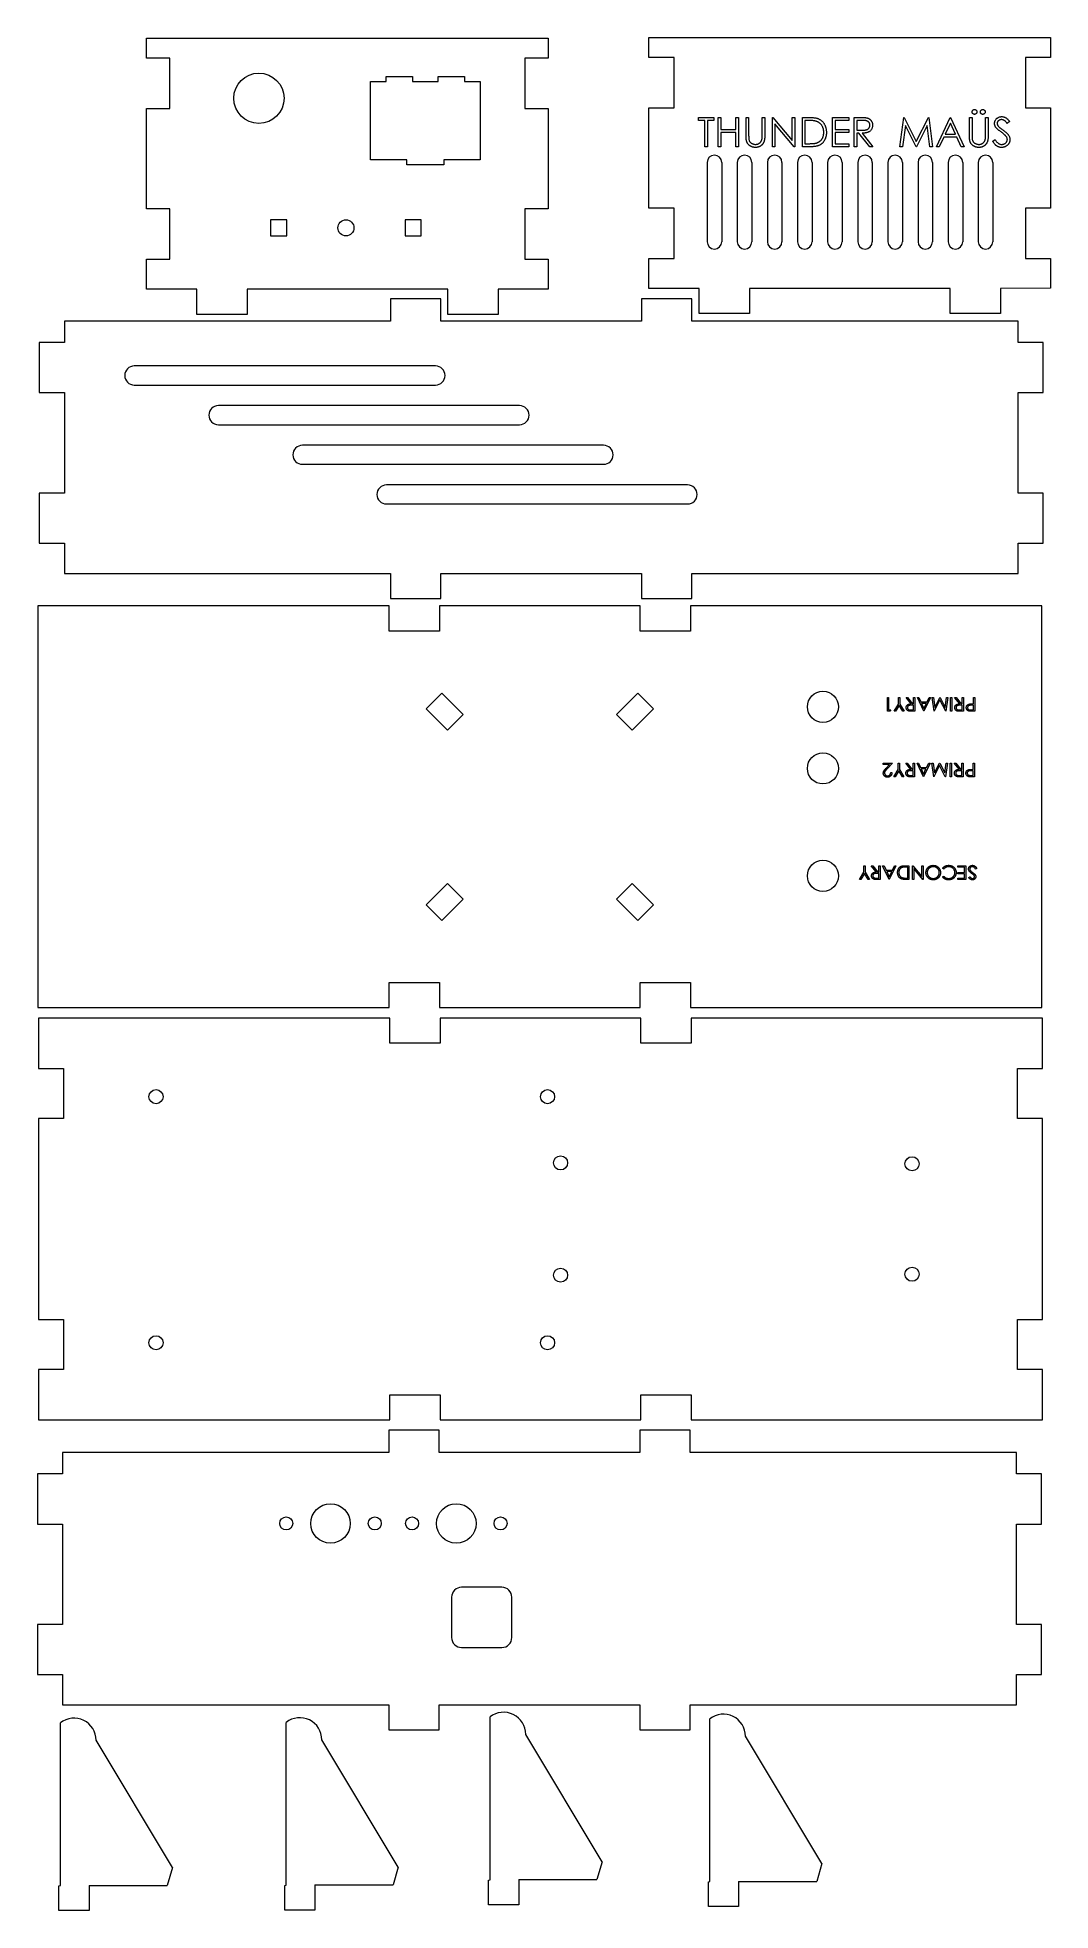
# Model space of a CAD drawing. Header units: millimetres. Extents: x 484 to 740, y 11 to 485.
import ezdxf

# ---------------------------------------------------------------- set-up
doc = ezdxf.new("R2010")
doc.units = ezdxf.units.MM

msp = doc.modelspace()

# ---------------------------------------------------------------- linework, layer by layer
at = {"color": 7, "linetype": 'Continuous', "lineweight": 15}
for p, q in [((511.73, 479.51), (511.73, 484.59)), ((511.73, 484.59), (613.33, 484.59)), ((613.33, 484.59), (613.33, 479.51)), ((638.8, 479.7), (638.8, 484.78)), ((638.8, 484.78), (740.4, 484.78)), ((740.4, 484.78), (740.4, 479.7)), ((517.63, 479.51), (511.73, 479.51)), ((517.63, 466.81), (517.63, 479.51)), ((613.33, 479.51), (607.43, 479.51)), ((607.43, 479.51), (607.43, 466.81)), ((645.15, 479.7), (638.8, 479.7)), ((645.15, 467), (645.15, 479.7)), ((740.4, 479.7), (734.05, 479.7)), ((734.05, 479.7), (734.05, 467)), ((572.35, 474.88), (578.97, 474.88)), ((572.35, 473.61), (572.35, 474.88)), ((578.97, 474.88), (578.97, 473.61)), ((585.48, 474.88), (592.1, 474.88)), ((585.48, 473.61), (585.48, 474.88)), ((592.1, 474.88), (592.1, 473.61)), ((568.38, 473.61), (572.35, 473.61)), ((568.38, 453.8), (568.38, 473.61)), ((578.97, 473.61), (585.48, 473.61)), ((592.1, 473.61), (596.07, 473.61)), ((596.07, 473.61), (596.07, 453.8)), ((511.73, 441.41), (511.73, 466.81)), ((511.73, 466.81), (517.63, 466.81)), ((607.43, 466.81), (613.33, 466.81)), ((613.33, 466.81), (613.33, 441.41)), ((638.8, 467), (645.15, 467)), ((638.8, 441.6), (638.8, 467)), ((651.3, 464.56), (655.2, 464.56)), ((651.3, 463.8), (651.3, 464.56)), ((655.2, 464.56), (655.2, 463.8)), ((656.34, 464.56), (657, 464.56)), ((656.34, 457.15), (656.34, 464.56)), ((657, 464.56), (657, 461.52)), ((660.8, 464.56), (661.47, 464.56)), ((660.8, 461.52), (660.8, 464.56)), ((661.47, 464.56), (661.47, 457.15)), ((663.37, 464.56), (664.03, 464.56)), ((663.37, 460.08), (663.37, 464.56)), ((664.03, 464.56), (664.03, 460.12)), ((667.45, 464.56), (668.12, 464.56)), ((667.45, 460.12), (667.45, 464.56)), ((668.12, 464.56), (668.12, 460.08)), ((670.02, 464.56), (670.16, 464.56)), ((670.02, 457.15), (670.02, 464.56)), ((670.16, 464.56), (675.05, 458.73)), ((675.05, 464.56), (675.71, 464.56)), ((675.05, 458.73), (675.05, 464.56)), ((675.71, 464.56), (675.71, 457.15)), ((677.61, 464.56), (679.11, 464.56)), ((677.61, 457.15), (677.61, 464.56)), ((685.21, 464.56), (689.39, 464.56)), ((685.21, 457.15), (685.21, 464.56)), ((689.39, 464.56), (689.39, 463.8)), ((690.72, 464.56), (692.2, 464.56)), ((690.72, 457.15), (690.72, 464.56)), ((702.31, 457.15), (703.29, 464.56)), ((703.29, 464.56), (703.38, 464.56)), ((703.38, 464.56), (706.44, 458.48)), ((706.44, 458.48), (709.49, 464.56)), ((709.49, 464.56), (709.59, 464.56)), ((709.59, 464.56), (710.57, 457.15)), ((711.52, 457.15), (715.04, 464.56)), ((715.04, 464.56), (715.13, 464.56)), ((715.13, 464.56), (718.55, 457.15)), ((719.88, 464.56), (720.54, 464.56)), ((719.88, 460.08), (719.88, 464.56)), ((720.54, 464.56), (720.54, 460.12)), ((723.96, 464.56), (724.63, 464.56)), ((723.96, 460.12), (723.96, 464.56)), ((724.63, 464.56), (724.63, 460.08)), ((734.05, 467), (740.4, 467)), ((740.4, 467), (740.4, 441.6)), ((652.92, 463.8), (651.3, 463.8)), ((652.92, 457.15), (652.92, 463.8)), ((653.58, 463.8), (653.58, 457.15)), ((655.2, 463.8), (653.58, 463.8)), ((657, 461.52), (660.8, 461.52)), ((657, 460.76), (657, 457.15)), ((660.8, 460.76), (657, 460.76)), ((660.8, 457.15), (660.8, 460.76)), ((675.56, 457.15), (670.68, 462.97)), ((670.68, 462.97), (670.68, 457.15)), ((678.28, 463.8), (678.28, 457.91)), ((678.8, 463.8), (678.28, 463.8)), ((685.88, 463.8), (685.88, 461.52)), ((689.39, 463.8), (685.88, 463.8)), ((685.88, 461.52), (689.39, 461.52)), ((685.88, 460.76), (685.88, 457.91)), ((689.39, 460.76), (685.88, 460.76)), ((689.39, 461.52), (689.39, 460.76)), ((691.39, 463.8), (691.39, 461.33)), ((692.77, 463.8), (691.39, 463.8)), ((691.39, 461.33), (692.74, 461.32)), ((691.39, 460.57), (691.39, 457.15)), ((691.93, 460.57), (691.39, 460.57)), ((694.65, 457.15), (691.93, 460.57)), ((692.75, 460.57), (695.47, 457.15)), ((703.69, 462.49), (702.98, 457.15)), ((706.37, 457.15), (703.69, 462.49)), ((709.19, 462.48), (706.52, 457.15)), ((709.9, 457.15), (709.19, 462.48)), ((715.08, 463.11), (713.73, 460.28)), ((713.73, 460.28), (716.38, 460.28)), ((716.38, 460.28), (715.08, 463.11)), ((730.04, 463.49), (729.44, 463.04)), ((653.58, 457.15), (652.92, 457.15)), ((657, 457.15), (656.34, 457.15)), ((661.47, 457.15), (660.8, 457.15)), ((670.68, 457.15), (670.02, 457.15)), ((675.71, 457.15), (675.56, 457.15)), ((679.91, 457.15), (677.61, 457.15)), ((678.28, 457.91), (679.13, 457.91)), ((689.39, 457.15), (685.21, 457.15)), ((685.88, 457.91), (689.39, 457.91)), ((689.39, 457.91), (689.39, 457.15)), ((691.39, 457.15), (690.72, 457.15)), ((695.47, 457.15), (694.65, 457.15)), ((702.98, 457.15), (702.31, 457.15)), ((706.52, 457.15), (706.37, 457.15)), ((710.57, 457.15), (709.9, 457.15)), ((712.25, 457.15), (711.52, 457.15)), ((713.37, 459.53), (712.25, 457.15)), ((716.73, 459.53), (713.37, 459.53)), ((717.83, 457.15), (716.73, 459.53)), ((718.55, 457.15), (717.83, 457.15)), ((725.77, 458.58), (726.39, 458.96)), ((577.57, 453.8), (568.38, 453.8)), ((577.57, 452.53), (577.57, 453.8)), ((586.88, 452.53), (577.57, 452.53)), ((596.07, 453.8), (586.88, 453.8)), ((586.88, 453.8), (586.88, 452.53)), ((653.53, 453.16), (653.53, 433.1)), ((657.21, 453.16), (657.21, 433.1)), ((661.15, 453.16), (661.15, 433.1)), ((664.83, 453.16), (664.83, 433.1)), ((668.77, 453.16), (668.77, 433.1)), ((672.45, 453.16), (672.45, 433.1)), ((676.39, 453.16), (676.39, 433.1)), ((680.07, 453.16), (680.07, 433.1)), ((684.01, 453.16), (684.01, 433.1)), ((687.69, 453.16), (687.69, 433.1)), ((691.63, 453.16), (691.63, 433.1)), ((695.31, 453.16), (695.31, 433.1)), ((699.25, 453.16), (699.25, 433.1)), ((702.93, 453.16), (702.93, 433.1)), ((706.87, 453.16), (706.87, 433.1)), ((710.55, 453.16), (710.55, 433.1)), ((714.49, 453.16), (714.49, 433.1)), ((718.17, 453.16), (718.17, 433.1)), ((722.11, 453.16), (722.11, 433.1)), ((725.79, 453.16), (725.79, 433.1)), ((517.63, 441.41), (511.73, 441.41)), ((517.63, 428.71), (517.63, 441.41)), ((613.33, 441.41), (607.43, 441.41)), ((607.43, 441.41), (607.43, 428.71)), ((645.15, 441.6), (638.8, 441.6)), ((645.15, 428.9), (645.15, 441.6)), ((740.4, 441.6), (734.05, 441.6)), ((734.05, 441.6), (734.05, 428.9)), ((547.16, 438.66), (543.1, 438.66)), ((543.1, 438.66), (543.1, 434.59)), ((547.16, 434.59), (547.16, 438.66)), ((581.2, 438.66), (577.13, 438.66)), ((577.13, 438.66), (577.13, 434.59)), ((581.2, 434.59), (581.2, 438.66)), ((543.1, 434.59), (547.16, 434.59)), ((577.13, 434.59), (581.2, 434.59)), ((511.73, 421.09), (511.73, 428.71)), ((511.73, 428.71), (517.63, 428.71)), ((607.43, 428.71), (613.33, 428.71)), ((613.33, 428.71), (613.33, 421.09)), ((638.8, 428.9), (645.15, 428.9)), ((638.8, 421.28), (638.8, 428.9)), ((734.05, 428.9), (740.4, 428.9)), ((740.4, 428.9), (740.4, 421.34)), ((524.43, 421.09), (511.73, 421.09)), ((524.43, 414.74), (524.43, 421.09)), ((587.93, 421.09), (537.13, 421.09)), ((537.13, 421.09), (537.13, 414.74)), ((573.46, 418.63), (573.46, 413.04)), ((586.16, 418.63), (573.46, 418.63)), ((586.16, 413.04), (586.16, 418.63)), ((587.93, 414.74), (587.93, 421.09)), ((613.33, 421.09), (600.63, 421.09)), ((600.63, 421.09), (600.63, 414.74)), ((636.96, 418.63), (636.96, 413.04)), ((649.66, 418.63), (636.96, 418.63)), ((651.5, 421.28), (638.8, 421.28)), ((649.66, 413.04), (649.66, 418.63)), ((651.5, 414.93), (651.5, 421.28)), ((715, 421.28), (664.2, 421.28)), ((664.2, 421.28), (664.2, 414.93)), ((715, 414.93), (715, 421.28)), ((740.4, 421.34), (727.7, 421.28)), ((727.7, 421.28), (727.7, 414.93)), ((490.91, 413.04), (490.91, 407.64)), ((573.46, 413.04), (490.91, 413.04)), ((537.13, 414.74), (524.43, 414.74)), ((636.96, 413.04), (586.16, 413.04)), ((600.63, 414.74), (587.93, 414.74)), ((732.21, 413.04), (649.66, 413.04)), ((664.2, 414.93), (651.5, 414.93)), ((727.7, 414.93), (715, 414.93)), ((732.21, 407.64), (732.21, 413.04)), ((484.56, 407.64), (484.56, 394.94)), ((490.91, 407.64), (484.56, 407.64)), ((738.56, 407.64), (732.21, 407.64)), ((738.56, 394.94), (738.56, 407.64)), ((584.81, 401.68), (508.61, 401.68)), ((484.56, 394.94), (490.91, 394.94)), ((490.91, 394.94), (490.91, 369.54)), ((508.61, 396.86), (584.81, 396.86)), ((732.21, 394.94), (738.56, 394.94)), ((732.21, 369.54), (732.21, 394.94)), ((606.07, 391.65), (529.87, 391.65)), ((529.87, 386.84), (606.07, 386.84)), ((627.33, 381.63), (551.13, 381.63)), ((551.13, 376.81), (627.33, 376.81)), ((484.56, 369.54), (484.56, 356.84)), ((490.91, 369.54), (484.56, 369.54)), ((648.59, 371.6), (572.39, 371.6)), ((738.56, 369.54), (732.21, 369.54)), ((738.56, 356.84), (738.56, 369.54)), ((572.39, 366.78), (648.59, 366.78)), ((484.56, 356.84), (490.91, 356.84)), ((490.91, 356.84), (490.91, 349.22)), ((732.21, 356.84), (738.56, 356.84)), ((732.21, 349.22), (732.21, 356.84)), ((490.91, 349.22), (573.46, 349.22)), ((573.46, 349.22), (573.46, 342.87)), ((586.16, 349.22), (636.96, 349.22)), ((586.16, 342.87), (586.16, 349.22)), ((636.96, 349.22), (636.96, 342.87)), ((649.66, 349.22), (732.21, 349.22)), ((649.66, 342.87), (649.66, 349.22)), ((573.46, 342.87), (586.16, 342.87)), ((636.96, 342.87), (649.66, 342.87)), ((484.22, 341), (484.22, 239.4)), ((573.12, 341), (484.22, 341)), ((573.12, 334.65), (573.12, 341)), ((585.82, 341), (585.82, 334.65)), ((636.62, 341), (585.82, 341)), ((636.62, 334.65), (636.62, 341)), ((649.32, 341), (649.32, 334.65)), ((738.22, 341), (649.32, 341)), ((738.22, 239.4), (738.22, 341)), ((585.82, 334.65), (573.12, 334.65)), ((649.32, 334.65), (636.62, 334.65)), ((586.43, 318.93), (582.48, 314.98)), ((591.82, 313.55), (586.43, 318.93)), ((636, 318.93), (630.61, 313.55)), ((639.95, 314.98), (636, 318.93)), ((699.12, 317.84), (699.44, 317.84)), ((699.12, 314.34), (699.12, 317.84)), ((699.44, 317.84), (699.44, 314.69)), ((701.95, 317.84), (702.26, 317.84)), ((701.95, 316.17), (701.95, 317.84)), ((702.26, 317.84), (702.26, 316.17)), ((703.84, 317.84), (704.22, 317.84)), ((705.12, 316.22), (703.84, 317.84)), ((704.22, 317.84), (705.51, 316.22)), ((705.76, 316.22), (705.76, 317.84)), ((705.76, 317.84), (706.08, 317.84)), ((706.08, 317.84), (706.08, 314.34)), ((706.71, 317.84), (707.05, 317.84)), ((708.32, 314.34), (706.71, 317.84)), ((707.05, 317.84), (707.57, 316.71)), ((710.03, 317.84), (708.37, 314.34)), ((709.15, 316.71), (709.68, 317.84)), ((709.68, 317.84), (710.03, 317.84)), ((710.48, 317.84), (710.79, 317.84)), ((710.94, 314.34), (710.48, 317.84)), ((710.79, 317.84), (711.13, 315.32)), ((711.13, 315.32), (712.39, 317.84)), ((712.39, 317.84), (712.46, 317.84)), ((712.46, 317.84), (713.73, 315.31)), ((713.73, 315.31), (714.06, 317.84)), ((714.38, 317.84), (713.92, 314.34)), ((714.06, 317.84), (714.38, 317.84)), ((715.1, 314.34), (715.1, 317.84)), ((715.1, 317.84), (715.41, 317.84)), ((715.41, 317.84), (715.41, 314.34)), ((716.13, 317.84), (716.52, 317.84)), ((717.42, 316.22), (716.13, 317.84)), ((716.52, 317.84), (717.8, 316.22)), ((718.06, 316.22), (718.06, 317.84)), ((718.06, 317.84), (718.37, 317.84)), ((718.37, 317.84), (718.37, 314.34)), ((720.93, 316.22), (720.93, 317.84)), ((720.93, 317.84), (721.25, 317.84)), ((721.25, 317.84), (721.25, 314.34)), ((582.48, 314.98), (587.87, 309.59)), ((587.87, 309.59), (591.82, 313.55)), ((630.61, 313.55), (634.57, 309.59)), ((634.57, 309.59), (639.95, 314.98)), ((699.77, 314.34), (699.12, 314.34)), ((699.44, 314.69), (699.98, 314.69)), ((699.98, 314.69), (699.77, 314.34)), ((700.83, 314.34), (701.95, 316.17)), ((701.19, 314.34), (700.83, 314.34)), ((702.11, 315.84), (701.19, 314.34)), ((703.03, 314.34), (702.11, 315.84)), ((702.26, 316.17), (703.39, 314.34)), ((703.39, 314.34), (703.03, 314.34)), ((705.11, 314.69), (705.76, 314.69)), ((705.76, 315.86), (705.12, 315.87)), ((706.08, 314.34), (705.38, 314.34)), ((705.51, 316.22), (705.76, 316.22)), ((705.76, 314.69), (705.76, 315.86)), ((707.57, 316.71), (709.15, 316.71)), ((708.98, 316.35), (707.73, 316.35)), ((707.73, 316.35), (708.35, 315.02)), ((708.37, 314.34), (708.32, 314.34)), ((708.35, 315.02), (708.98, 316.35)), ((710.99, 314.34), (710.94, 314.34)), ((712.43, 317.21), (710.99, 314.34)), ((713.87, 314.34), (712.43, 317.21)), ((713.92, 314.34), (713.87, 314.34)), ((715.41, 314.34), (715.1, 314.34)), ((717.4, 314.69), (718.06, 314.69)), ((718.06, 315.86), (717.42, 315.87)), ((718.37, 314.34), (717.67, 314.34)), ((717.8, 316.22), (718.06, 316.22)), ((718.06, 314.69), (718.06, 315.86)), ((720.29, 314.69), (720.93, 314.69)), ((720.93, 315.86), (720.32, 315.87)), ((721.25, 314.34), (720.56, 314.34)), ((720.68, 316.22), (720.93, 316.22)), ((720.93, 314.69), (720.93, 315.86)), ((698.05, 301.26), (700.43, 301.26)), ((698.05, 300.91), (698.05, 301.26)), ((699.68, 300.91), (698.05, 300.91)), ((698.8, 299.97), (699.68, 300.91)), ((700.43, 301.26), (699.07, 299.82)), ((699.98, 298.84), (700.29, 298.84)), ((700.74, 297.76), (701.86, 299.6)), ((702.02, 299.27), (701.1, 297.76)), ((701.86, 301.26), (702.18, 301.26)), ((701.86, 299.6), (701.86, 301.26)), ((702.94, 297.76), (702.02, 299.27)), ((702.18, 301.26), (702.18, 299.6)), ((702.18, 299.6), (703.3, 297.76)), ((703.75, 301.26), (704.13, 301.26)), ((705.03, 299.65), (703.75, 301.26)), ((704.13, 301.26), (705.42, 299.65)), ((705.68, 299.29), (705.03, 299.3)), ((705.42, 299.65), (705.68, 299.65)), ((705.68, 299.65), (705.68, 301.26)), ((705.68, 301.26), (705.99, 301.26)), ((705.68, 298.12), (705.68, 299.29)), ((705.99, 301.26), (705.99, 297.76)), ((706.62, 301.26), (706.96, 301.26)), ((708.23, 297.76), (706.62, 301.26)), ((706.96, 301.26), (707.48, 300.14)), ((707.48, 300.14), (709.06, 300.14)), ((707.64, 299.78), (708.26, 298.45)), ((708.89, 299.78), (707.64, 299.78)), ((708.26, 298.45), (708.89, 299.78)), ((709.94, 301.26), (708.28, 297.76)), ((709.06, 300.14), (709.6, 301.26)), ((709.6, 301.26), (709.94, 301.26)), ((710.39, 301.26), (710.7, 301.26)), ((710.85, 297.76), (710.39, 301.26)), ((710.7, 301.26), (711.04, 298.75)), ((712.34, 300.64), (710.9, 297.76)), ((711.04, 298.75), (712.3, 301.26)), ((712.3, 301.26), (712.37, 301.26)), ((713.78, 297.76), (712.34, 300.64)), ((712.37, 301.26), (713.64, 298.74)), ((713.64, 298.74), (713.97, 301.26)), ((714.29, 301.26), (713.83, 297.76)), ((713.97, 301.26), (714.29, 301.26)), ((715.01, 297.76), (715.01, 301.26)), ((715.01, 301.26), (715.32, 301.26)), ((715.32, 301.26), (715.32, 297.76)), ((716.04, 301.26), (716.43, 301.26)), ((717.33, 299.65), (716.04, 301.26)), ((716.43, 301.26), (717.71, 299.65)), ((717.97, 299.29), (717.33, 299.3)), ((717.71, 299.65), (717.97, 299.65)), ((717.97, 299.65), (717.97, 301.26)), ((717.97, 301.26), (718.28, 301.26)), ((717.97, 298.12), (717.97, 299.29)), ((718.28, 301.26), (718.28, 297.76)), ((720.84, 299.29), (720.23, 299.3)), ((720.59, 299.65), (720.84, 299.65)), ((720.84, 299.65), (720.84, 301.26)), ((720.84, 301.26), (721.16, 301.26)), ((720.84, 298.12), (720.84, 299.29)), ((721.16, 301.26), (721.16, 297.76)), ((701.1, 297.76), (700.74, 297.76)), ((703.3, 297.76), (702.94, 297.76)), ((705.02, 298.12), (705.68, 298.12)), ((705.99, 297.76), (705.29, 297.76)), ((708.28, 297.76), (708.23, 297.76)), ((710.9, 297.76), (710.85, 297.76)), ((713.83, 297.76), (713.78, 297.76)), ((715.32, 297.76), (715.01, 297.76)), ((717.31, 298.12), (717.97, 298.12)), ((718.28, 297.76), (717.58, 297.76)), ((720.2, 298.12), (720.84, 298.12)), ((721.16, 297.76), (720.47, 297.76)), ((693.18, 275.3), (693.49, 275.3)), ((693.18, 273.63), (693.18, 275.3)), ((693.49, 275.3), (693.49, 273.63)), ((695.06, 275.3), (695.45, 275.3)), ((696.35, 273.68), (695.06, 275.3)), ((695.45, 275.3), (696.74, 273.68)), ((696.99, 273.68), (696.99, 275.3)), ((696.99, 275.3), (697.31, 275.3)), ((697.31, 275.3), (697.31, 271.8)), ((697.93, 275.3), (698.28, 275.3)), ((699.55, 271.8), (697.93, 275.3)), ((698.28, 275.3), (698.79, 274.17)), ((701.25, 275.3), (699.59, 271.8)), ((700.38, 274.17), (700.91, 275.3)), ((700.91, 275.3), (701.25, 275.3)), ((703.49, 275.3), (704.57, 275.3)), ((704.26, 274.94), (703.86, 274.94)), ((704.26, 272.16), (704.26, 274.94)), ((704.57, 275.3), (704.57, 271.8)), ((705.47, 275.3), (705.54, 275.3)), ((705.47, 271.8), (705.47, 275.3)), ((705.54, 275.3), (707.85, 272.55)), ((707.85, 275.3), (708.16, 275.3)), ((707.85, 272.55), (707.85, 275.3)), ((708.16, 275.3), (708.16, 271.8)), ((716.96, 274.94), (716.96, 275.3)), ((716.96, 275.3), (718.93, 275.3)), ((718.62, 274.94), (716.96, 274.94)), ((718.62, 273.59), (718.62, 274.94)), ((718.93, 275.3), (718.93, 271.8)), ((587.87, 270.8), (582.48, 265.41)), ((591.82, 266.85), (587.87, 270.8)), ((634.57, 270.8), (630.61, 266.85)), ((639.95, 265.41), (634.57, 270.8)), ((692.06, 271.8), (693.18, 273.63)), ((692.42, 271.8), (692.06, 271.8)), ((693.33, 273.3), (692.42, 271.8)), ((694.25, 271.8), (693.33, 273.3)), ((693.49, 273.63), (694.61, 271.8)), ((694.61, 271.8), (694.25, 271.8)), ((696.34, 272.16), (696.99, 272.16)), ((696.99, 273.32), (696.35, 273.33)), ((697.31, 271.8), (696.61, 271.8)), ((696.74, 273.68), (696.99, 273.68)), ((696.99, 272.16), (696.99, 273.32)), ((698.79, 274.17), (700.38, 274.17)), ((698.96, 273.82), (699.58, 272.48)), ((700.21, 273.82), (698.96, 273.82)), ((699.59, 271.8), (699.55, 271.8)), ((699.58, 272.48), (700.21, 273.82)), ((704.57, 271.8), (703.87, 271.8)), ((704.01, 272.16), (704.26, 272.16)), ((705.79, 271.8), (705.47, 271.8)), ((705.79, 274.55), (705.79, 271.8)), ((708.1, 271.8), (705.79, 274.55)), ((708.16, 271.8), (708.1, 271.8)), ((713.38, 274.44), (713.1, 274.65)), ((713.1, 272.44), (713.38, 272.65)), ((716.96, 273.59), (718.62, 273.59)), ((716.96, 273.23), (716.96, 273.59)), ((718.62, 273.23), (716.96, 273.23)), ((716.96, 272.16), (718.62, 272.16)), ((716.96, 271.8), (716.96, 272.16)), ((718.93, 271.8), (716.96, 271.8)), ((718.62, 272.16), (718.62, 273.23)), ((719.7, 272.3), (719.98, 272.51)), ((721.72, 274.62), (721.42, 274.44)), ((582.48, 265.41), (586.43, 261.46)), ((586.43, 261.46), (591.82, 266.85)), ((630.61, 266.85), (636, 261.46)), ((636, 261.46), (639.95, 265.41)), ((573.12, 245.75), (585.82, 245.75)), ((573.12, 239.4), (573.12, 245.75)), ((585.82, 245.75), (585.82, 239.4)), ((636.62, 245.75), (649.32, 245.75)), ((636.62, 239.4), (636.62, 245.75)), ((649.32, 245.75), (649.32, 239.4)), ((484.22, 239.4), (573.12, 239.4)), ((585.82, 239.4), (636.62, 239.4)), ((649.32, 239.4), (738.22, 239.4)), ((484.38, 236.73), (484.38, 224.03)), ((573.28, 236.73), (484.38, 236.73)), ((573.28, 230.38), (573.28, 236.73)), ((585.98, 236.73), (585.98, 230.38)), ((636.78, 236.73), (585.98, 236.73)), ((636.78, 230.38), (636.78, 236.73)), ((649.48, 236.73), (649.48, 230.38)), ((738.38, 236.73), (649.48, 236.73)), ((738.38, 224.03), (738.38, 236.73)), ((585.98, 230.38), (573.28, 230.38)), ((649.48, 230.38), (636.78, 230.38)), ((484.38, 224.03), (490.73, 224.03)), ((490.73, 224.03), (490.73, 211.33)), ((732.03, 224.03), (738.38, 224.03)), ((732.03, 211.33), (732.03, 224.03)), ((484.38, 211.33), (484.38, 160.53)), ((490.73, 211.33), (484.38, 211.33)), ((738.38, 211.33), (732.03, 211.33)), ((738.38, 160.53), (738.38, 211.33)), ((484.38, 160.53), (490.73, 160.53)), ((490.73, 160.53), (490.73, 147.83)), ((732.03, 160.53), (738.38, 160.53)), ((732.03, 147.83), (732.03, 160.53)), ((484.38, 147.83), (484.38, 135.13)), ((490.73, 147.83), (484.38, 147.83)), ((738.38, 147.83), (732.03, 147.83)), ((738.38, 135.13), (738.38, 147.83)), ((573.28, 141.48), (585.98, 141.48)), ((573.28, 135.13), (573.28, 141.48)), ((585.98, 141.48), (585.98, 135.13)), ((636.78, 141.48), (649.48, 141.48)), ((636.78, 135.13), (636.78, 141.48)), ((649.48, 141.48), (649.48, 135.13)), ((484.38, 135.13), (573.28, 135.13)), ((585.98, 135.13), (636.78, 135.13)), ((649.48, 135.13), (738.38, 135.13)), ((573, 132.49), (573, 126.9)), ((585.7, 132.49), (573, 132.49)), ((585.7, 126.9), (585.7, 132.49)), ((636.5, 132.49), (636.5, 126.9)), ((649.2, 132.49), (636.5, 132.49)), ((649.2, 126.9), (649.2, 132.49)), ((490.45, 126.9), (490.45, 121.49)), ((573, 126.9), (490.45, 126.9)), ((636.5, 126.9), (585.7, 126.9)), ((731.75, 126.9), (649.2, 126.9)), ((731.75, 121.49), (731.75, 126.9)), ((484.1, 121.49), (484.1, 108.79)), ((490.45, 121.49), (484.1, 121.49)), ((738.1, 121.49), (731.75, 121.49)), ((738.1, 108.79), (738.1, 121.49)), ((484.1, 108.79), (490.45, 108.79)), ((490.45, 108.79), (490.45, 83.39)), ((731.75, 108.79), (738.1, 108.79)), ((731.75, 83.39), (731.75, 108.79)), ((588.88, 90.25), (588.88, 80.09)), ((601.58, 92.79), (591.42, 92.79)), ((604.12, 80.09), (604.12, 90.25)), ((484.1, 83.39), (484.1, 70.69)), ((490.45, 83.39), (484.1, 83.39)), ((738.1, 83.39), (731.75, 83.39)), ((738.1, 70.69), (738.1, 83.39)), ((591.42, 77.55), (601.58, 77.55)), ((484.1, 70.69), (490.45, 70.69)), ((490.45, 70.69), (490.45, 63.07)), ((731.75, 70.69), (738.1, 70.69)), ((731.75, 63.07), (731.75, 70.69)), ((490.45, 63.07), (573, 63.07)), ((573, 63.07), (573, 56.72)), ((585.7, 63.07), (636.5, 63.07)), ((585.7, 56.72), (585.7, 63.07)), ((636.5, 63.07), (636.5, 56.72)), ((649.2, 63.07), (731.75, 63.07)), ((649.2, 56.72), (649.2, 63.07)), ((489.91, 17.34), (489.91, 58.51)), ((547.03, 17.45), (547.03, 58.62)), ((598.6, 18.82), (598.6, 59.98)), ((654.2, 18.36), (654.2, 59.53)), ((518.24, 21.9), (498.93, 54.1)), ((575.36, 22.01), (556.05, 54.21)), ((573, 56.72), (585.7, 56.72)), ((626.93, 23.37), (607.62, 55.57)), ((636.5, 56.72), (649.2, 56.72)), ((682.53, 22.92), (663.22, 55.12)), ((518.24, 21.9), (516.96, 17.38)), ((575.36, 22.01), (574.08, 17.49)), ((626.93, 23.37), (625.65, 18.85)), ((682.53, 22.92), (681.25, 18.4)), ((489.55, 17.24), (489.91, 17.34)), ((489.55, 11.03), (489.55, 17.24)), ((497.17, 17.38), (516.96, 17.38)), ((497.17, 17.38), (497.17, 11.03)), ((546.66, 17.35), (547.03, 17.45)), ((546.66, 11.14), (546.66, 17.35)), ((554.28, 17.49), (574.08, 17.49)), ((554.28, 17.49), (554.28, 11.14)), ((598.24, 18.71), (598.6, 18.82)), ((598.24, 12.5), (598.24, 18.71)), ((605.86, 18.85), (625.65, 18.85)), ((605.86, 18.85), (605.86, 12.5)), ((653.83, 18.26), (654.2, 18.36)), ((653.83, 12.05), (653.83, 18.26)), ((661.45, 18.4), (681.25, 18.4)), ((661.45, 18.4), (661.45, 12.05)), ((497.17, 11.03), (489.55, 11.03)), ((554.28, 11.14), (546.66, 11.14)), ((605.86, 12.5), (598.24, 12.5)), ((661.45, 12.05), (653.83, 12.05))]:
    msp.add_line(p, q, dxfattribs=at)
for centre, radius in [((540.13, 469.4), 6.35), ((562.15, 436.62), 2.03), ((682.82, 315.47), 3.94), ((682.82, 299.91), 3.94), ((682.82, 272.72), 3.94), ((514.1, 216.87), 1.78), ((613.16, 216.87), 1.78), ((616.46, 200.13), 1.78), ((705.36, 199.9), 1.78), ((616.46, 171.73), 1.78), ((705.36, 171.96), 1.78), ((514.1, 154.64), 1.78), ((613.16, 154.64), 1.78), ((558.25, 108.93), 5), ((590.07, 108.93), 5), ((547.05, 108.93), 1.65), ((569.45, 108.93), 1.65), ((578.87, 108.93), 1.65), ((601.27, 108.93), 1.65)]:
    msp.add_circle(centre, radius, dxfattribs=at)
for centre, radius, start, end in [((655.37, 453.16), 1.84, 0, 180), ((662.99, 453.16), 1.84, 0, 180), ((670.61, 453.16), 1.84, 0, 180), ((678.23, 453.16), 1.84, 0, 180), ((685.85, 453.16), 1.84, 0, 180), ((693.47, 453.16), 1.84, 0, 180), ((701.09, 453.16), 1.84, 0, 180), ((708.71, 453.16), 1.84, 0, 180), ((716.33, 453.16), 1.84, 0, 180), ((723.95, 453.16), 1.84, 0, 180), ((655.37, 433.1), 1.84, 180, 0), ((662.99, 433.1), 1.84, 180, 0), ((670.61, 433.1), 1.84, 180, 0), ((678.23, 433.1), 1.84, 180, 0), ((685.85, 433.1), 1.84, 180, 0), ((693.47, 433.1), 1.84, 180, 0), ((701.09, 433.1), 1.84, 180, 0), ((708.71, 433.1), 1.84, 180, 0), ((716.33, 433.1), 1.84, 180, 0), ((723.95, 433.1), 1.84, 180, 0), ((508.61, 399.27), 2.41, 90, 270), ((584.81, 399.27), 2.41, 270, 90), ((529.87, 389.25), 2.41, 90, 270), ((606.07, 389.25), 2.41, 270, 90), ((551.13, 379.22), 2.41, 90, 270), ((627.33, 379.22), 2.41, 270, 90), ((572.39, 369.19), 2.41, 90, 270), ((648.59, 369.19), 2.41, 270, 90), ((591.42, 90.25), 2.54, 90, 180), ((601.58, 90.25), 2.54, 0, 90), ((591.42, 80.09), 2.54, 180, 270), ((601.58, 80.09), 2.54, 270, 0), ((493.34, 54.1), 5.59, 0, 127.8782), ((550.46, 54.21), 5.59, 0, 127.8782), ((602.03, 55.57), 5.59, 0, 127.8782), ((657.63, 55.12), 5.59, 0, 127.8782)]:
    msp.add_arc(centre, radius, start, end, dxfattribs=at)
for points, knots in [([(679.11, 464.56), (679.24, 464.56), (679.49, 464.56), (679.85, 464.54), (680.19, 464.52), (680.5, 464.49), (680.78, 464.46), (681.03, 464.41), (681.26, 464.36), (681.4, 464.31), (681.46, 464.29)], [0, 0, 0, 0, 0.164289, 0.317406, 0.458844, 0.589367, 0.707831, 0.81577, 0.91288, 1, 1, 1, 1]), ([(681.46, 464.29), (681.55, 464.26), (681.72, 464.19), (681.96, 464.07), (682.18, 463.93), (682.4, 463.78), (682.59, 463.61), (682.78, 463.42), (682.95, 463.21), (683.1, 462.98), (683.24, 462.75), (683.36, 462.5), (683.46, 462.23), (683.55, 461.96), (683.61, 461.68), (683.66, 461.38), (683.69, 461.07), (683.69, 460.87), (683.69, 460.76)], [0, 0, 0, 0, 0.061545, 0.121694, 0.181155, 0.239875, 0.298702, 0.357647, 0.417605, 0.478494, 0.540407, 0.602345, 0.665004, 0.728559, 0.793651, 0.860534, 0.929236, 1, 1, 1, 1]), ([(692.2, 464.56), (692.3, 464.56), (692.49, 464.56), (692.76, 464.55), (693.01, 464.54), (693.23, 464.54), (693.43, 464.52), (693.6, 464.5), (693.75, 464.48), (693.84, 464.47), (693.88, 464.46)], [0, 0, 0, 0, 0.176258, 0.338434, 0.484822, 0.617158, 0.734698, 0.837385, 0.926372, 1, 1, 1, 1]), ([(693.88, 464.46), (693.94, 464.44), (694.04, 464.42), (694.2, 464.36), (694.35, 464.3), (694.48, 464.22), (694.61, 464.13), (694.74, 464.03), (694.86, 463.93), (694.96, 463.81), (695.06, 463.68), (695.14, 463.54), (695.22, 463.4), (695.27, 463.25), (695.32, 463.09), (695.35, 462.93), (695.37, 462.75), (695.37, 462.64), (695.37, 462.58)], [0, 0, 0, 0, 0.064217, 0.127064, 0.188745, 0.249132, 0.309453, 0.369827, 0.43065, 0.492352, 0.554072, 0.61569, 0.676798, 0.738439, 0.801317, 0.865185, 0.931641, 1, 1, 1, 1]), ([(720.54, 465.94), (720.55, 465.98), (720.55, 466.06), (720.59, 466.17), (720.64, 466.28), (720.72, 466.38), (720.82, 466.45), (720.92, 466.51), (721.04, 466.55), (721.12, 466.55), (721.16, 466.55)], [0, 0, 0, 0, 0.1276753, 0.250722, 0.3726778, 0.4999116, 0.6271455, 0.751179, 0.8723247, 1, 1, 1, 1]), ([(721.16, 465.32), (721.12, 465.32), (721.04, 465.33), (720.92, 465.36), (720.82, 465.42), (720.72, 465.5), (720.64, 465.59), (720.59, 465.7), (720.55, 465.81), (720.55, 465.89), (720.54, 465.94)], [0, 0, 0, 0, 0.127728, 0.249359, 0.372713, 0.5, 0.627287, 0.750641, 0.872272, 1, 1, 1, 1]), ([(721.16, 466.55), (721.2, 466.55), (721.28, 466.55), (721.4, 466.51), (721.51, 466.45), (721.6, 466.38), (721.68, 466.28), (721.74, 466.18), (721.77, 466.06), (721.78, 465.98), (721.78, 465.94)], [0, 0, 0, 0, 0.127619, 0.250182, 0.372822, 0.5, 0.627178, 0.749818, 0.872381, 1, 1, 1, 1]), ([(721.78, 465.94), (721.78, 465.89), (721.77, 465.81), (721.74, 465.7), (721.68, 465.59), (721.6, 465.5), (721.51, 465.42), (721.4, 465.36), (721.28, 465.33), (721.2, 465.32), (721.16, 465.32)], [0, 0, 0, 0, 0.127675, 0.248821, 0.372855, 0.500088, 0.627322, 0.749278, 0.872325, 1, 1, 1, 1]), ([(722.63, 465.94), (722.64, 465.98), (722.64, 466.06), (722.68, 466.17), (722.73, 466.28), (722.81, 466.38), (722.91, 466.45), (723.01, 466.51), (723.13, 466.55), (723.21, 466.55), (723.25, 466.55)], [0, 0, 0, 0, 0.127675, 0.250722, 0.372678, 0.499912, 0.627145, 0.751179, 0.872325, 1, 1, 1, 1]), ([(723.25, 465.32), (723.21, 465.32), (723.13, 465.33), (723.01, 465.36), (722.91, 465.42), (722.81, 465.5), (722.73, 465.59), (722.68, 465.7), (722.64, 465.81), (722.64, 465.89), (722.63, 465.94)], [0, 0, 0, 0, 0.127728, 0.249359, 0.372713, 0.5, 0.627287, 0.750641, 0.872272, 1, 1, 1, 1]), ([(723.25, 466.55), (723.29, 466.55), (723.37, 466.55), (723.49, 466.51), (723.6, 466.45), (723.69, 466.38), (723.77, 466.28), (723.83, 466.18), (723.86, 466.06), (723.87, 465.98), (723.87, 465.94)], [0, 0, 0, 0, 0.127619, 0.250182, 0.372822, 0.5, 0.627178, 0.749818, 0.872381, 1, 1, 1, 1]), ([(723.87, 465.94), (723.87, 465.89), (723.86, 465.81), (723.83, 465.7), (723.77, 465.59), (723.69, 465.5), (723.6, 465.42), (723.49, 465.36), (723.37, 465.33), (723.29, 465.32), (723.25, 465.32)], [0, 0, 0, 0, 0.1276753, 0.248821, 0.3728545, 0.5000884, 0.6273222, 0.749278, 0.8723247, 1, 1, 1, 1]), ([(726.24, 463.02), (726.25, 463.1), (726.25, 463.25), (726.3, 463.48), (726.37, 463.7), (726.47, 463.9), (726.6, 464.09), (726.76, 464.26), (726.94, 464.4), (727.14, 464.53), (727.36, 464.62), (727.58, 464.7), (727.82, 464.74), (727.99, 464.75), (728.07, 464.75)], [0, 0, 0, 0, 0.0837854, 0.1657799, 0.24628, 0.3274609, 0.408797, 0.4897152, 0.571376, 0.6555233, 0.7410195, 0.8265468, 0.9119889, 1, 1, 1, 1]), ([(728.07, 464.75), (728.16, 464.75), (728.33, 464.74), (728.58, 464.69), (728.83, 464.6), (729.03, 464.5), (729.18, 464.41), (729.3, 464.32), (729.42, 464.21), (729.54, 464.1), (729.67, 463.97), (729.79, 463.82), (729.92, 463.67), (730, 463.55), (730.04, 463.49)], [0, 0, 0, 0, 0.107233, 0.213252, 0.31883, 0.426794, 0.483646, 0.543604, 0.608308, 0.677127, 0.750686, 0.828713, 0.91219, 1, 1, 1, 1]), ([(663.5, 458.52), (663.49, 458.56), (663.46, 458.65), (663.44, 458.79), (663.42, 458.95), (663.4, 459.14), (663.39, 459.34), (663.38, 459.57), (663.37, 459.82), (663.37, 459.99), (663.37, 460.08)], [0, 0, 0, 0, 0.07813, 0.169465, 0.274335, 0.39211, 0.523687, 0.668365, 0.827132, 1, 1, 1, 1]), ([(664.03, 460.12), (664.03, 460.06), (664.03, 459.94), (664.03, 459.77), (664.04, 459.62), (664.04, 459.49), (664.04, 459.37), (664.05, 459.28), (664.05, 459.2), (664.06, 459.15), (664.06, 459.13)], [0, 0, 0, 0, 0.191079, 0.362605, 0.516099, 0.650038, 0.765977, 0.862374, 0.940842, 1, 1, 1, 1]), ([(668.12, 460.08), (668.12, 460), (668.11, 459.85), (668.11, 459.62), (668.09, 459.4), (668.07, 459.19), (668.04, 459), (668.01, 458.81), (667.97, 458.64), (667.93, 458.48), (667.88, 458.33), (667.81, 458.18), (667.74, 458.04), (667.65, 457.9), (667.55, 457.77), (667.43, 457.65), (667.31, 457.53), (667.18, 457.41), (667.03, 457.31), (666.88, 457.21), (666.72, 457.13), (666.56, 457.07), (666.38, 457.02), (666.2, 456.99), (666.01, 456.97), (665.88, 456.96), (665.81, 456.96)], [0, 0, 0, 0, 0.054858, 0.107059, 0.156978, 0.203992, 0.248492, 0.290483, 0.330489, 0.367886, 0.403858, 0.440009, 0.476295, 0.512792, 0.550485, 0.588381, 0.627645, 0.667979, 0.708433, 0.748602, 0.789088, 0.829461, 0.870371, 0.912214, 0.955547, 1, 1, 1, 1]), ([(667.38, 458.97), (667.38, 459), (667.4, 459.05), (667.41, 459.15), (667.42, 459.27), (667.43, 459.4), (667.44, 459.56), (667.45, 459.73), (667.45, 459.92), (667.45, 460.05), (667.45, 460.12)], [0, 0, 0, 0, 0.069835, 0.155621, 0.257802, 0.373811, 0.506402, 0.655564, 0.820079, 1, 1, 1, 1]), ([(681.08, 463.59), (681.01, 463.61), (680.88, 463.65), (680.67, 463.68), (680.42, 463.72), (680.15, 463.75), (679.85, 463.77), (679.53, 463.79), (679.17, 463.8), (678.93, 463.8), (678.8, 463.8)], [0, 0, 0, 0, 0.084319, 0.179285, 0.286583, 0.405111, 0.535593, 0.67819, 0.832976, 1, 1, 1, 1]), ([(683.69, 460.76), (683.69, 460.67), (683.69, 460.49), (683.67, 460.22), (683.63, 459.97), (683.58, 459.72), (683.51, 459.47), (683.43, 459.24), (683.34, 459.02), (683.23, 458.8), (683.11, 458.6), (682.98, 458.41), (682.84, 458.23), (682.69, 458.07), (682.53, 457.92), (682.37, 457.78), (682.19, 457.66), (682.01, 457.55), (681.81, 457.45), (681.59, 457.37), (681.36, 457.3), (681.1, 457.25), (680.83, 457.2), (680.54, 457.17), (680.23, 457.15), (680.02, 457.15), (679.91, 457.15)], [0, 0, 0, 0, 0.046081, 0.090807, 0.134295, 0.177024, 0.218823, 0.260244, 0.30108, 0.341614, 0.381583, 0.42012, 0.458075, 0.494738, 0.531195, 0.566934, 0.602713, 0.638327, 0.674853, 0.713467, 0.754442, 0.797815, 0.843989, 0.893072, 0.944963, 1, 1, 1, 1]), ([(683.03, 460.76), (683.03, 460.85), (683.02, 461.02), (683, 461.27), (682.96, 461.51), (682.9, 461.74), (682.83, 461.96), (682.74, 462.17), (682.64, 462.38), (682.51, 462.57), (682.38, 462.75), (682.23, 462.91), (682.07, 463.06), (681.9, 463.2), (681.71, 463.32), (681.51, 463.43), (681.3, 463.52), (681.15, 463.57), (681.08, 463.59)], [0, 0, 0, 0, 0.070151, 0.137813, 0.203226, 0.267174, 0.330024, 0.391794, 0.453084, 0.514334, 0.575, 0.634865, 0.694116, 0.753442, 0.813126, 0.87408, 0.936007, 1, 1, 1, 1]), ([(681.25, 458.1), (681.31, 458.12), (681.45, 458.17), (681.64, 458.26), (681.82, 458.36), (681.99, 458.47), (682.15, 458.6), (682.29, 458.74), (682.43, 458.89), (682.55, 459.06), (682.67, 459.24), (682.76, 459.43), (682.85, 459.63), (682.91, 459.84), (682.96, 460.05), (683, 460.28), (683.02, 460.52), (683.03, 460.68), (683.03, 460.76)], [0, 0, 0, 0, 0.062415, 0.123338, 0.183125, 0.241783, 0.300579, 0.35968, 0.418882, 0.479531, 0.540851, 0.602303, 0.664463, 0.727806, 0.792895, 0.859672, 0.928464, 1, 1, 1, 1]), ([(692.74, 461.32), (692.81, 461.32), (692.93, 461.32), (693.11, 461.33), (693.27, 461.34), (693.42, 461.35), (693.56, 461.37), (693.69, 461.39), (693.8, 461.42), (693.94, 461.47), (694.09, 461.53), (694.25, 461.63), (694.39, 461.76), (694.5, 461.9), (694.6, 462.05), (694.66, 462.22), (694.7, 462.4), (694.71, 462.52), (694.71, 462.58)], [0, 0, 0, 0, 0.071668, 0.138913, 0.201185, 0.259124, 0.312255, 0.360682, 0.405086, 0.445102, 0.518778, 0.589462, 0.658462, 0.727283, 0.796322, 0.863175, 0.930949, 1, 1, 1, 1]), ([(695.37, 462.58), (695.37, 462.48), (695.37, 462.29), (695.31, 462.01), (695.22, 461.75), (695.09, 461.5), (694.93, 461.29), (694.73, 461.1), (694.5, 460.94), (694.29, 460.82), (694.1, 460.75), (693.95, 460.7), (693.78, 460.66), (693.6, 460.63), (693.4, 460.6), (693.2, 460.58), (692.98, 460.57), (692.83, 460.57), (692.75, 460.57)], [0, 0, 0, 0, 0.07878, 0.153721, 0.226714, 0.299191, 0.37119, 0.443006, 0.516689, 0.593217, 0.633873, 0.676989, 0.7229, 0.771959, 0.824211, 0.879379, 0.937948, 1, 1, 1, 1]), ([(694.71, 462.58), (694.71, 462.64), (694.7, 462.76), (694.66, 462.93), (694.59, 463.09), (694.5, 463.25), (694.38, 463.38), (694.25, 463.5), (694.1, 463.6), (693.96, 463.66), (693.83, 463.7), (693.73, 463.73), (693.6, 463.75), (693.46, 463.77), (693.31, 463.78), (693.15, 463.79), (692.96, 463.8), (692.84, 463.8), (692.77, 463.8)], [0, 0, 0, 0, 0.068814, 0.136365, 0.204019, 0.273064, 0.342913, 0.410965, 0.479169, 0.549308, 0.587652, 0.630647, 0.678879, 0.731934, 0.791111, 0.855283, 0.925086, 1, 1, 1, 1]), ([(720.01, 458.52), (720, 458.56), (719.98, 458.65), (719.95, 458.79), (719.93, 458.95), (719.91, 459.14), (719.9, 459.34), (719.89, 459.57), (719.88, 459.82), (719.88, 459.99), (719.88, 460.08)], [0, 0, 0, 0, 0.07813, 0.169465, 0.274335, 0.39211, 0.523687, 0.668365, 0.827132, 1, 1, 1, 1]), ([(720.54, 460.12), (720.54, 460.06), (720.54, 459.94), (720.55, 459.77), (720.55, 459.62), (720.55, 459.49), (720.56, 459.37), (720.56, 459.28), (720.57, 459.2), (720.57, 459.15), (720.57, 459.13)], [0, 0, 0, 0, 0.191079, 0.362605, 0.516099, 0.650038, 0.765977, 0.862374, 0.940842, 1, 1, 1, 1]), ([(724.63, 460.08), (724.63, 460), (724.63, 459.85), (724.62, 459.62), (724.6, 459.4), (724.58, 459.19), (724.56, 459), (724.53, 458.81), (724.49, 458.64), (724.44, 458.48), (724.39, 458.33), (724.32, 458.18), (724.25, 458.04), (724.16, 457.9), (724.06, 457.77), (723.95, 457.65), (723.82, 457.53), (723.69, 457.41), (723.55, 457.31), (723.39, 457.21), (723.23, 457.13), (723.07, 457.07), (722.89, 457.02), (722.71, 456.99), (722.52, 456.97), (722.39, 456.96), (722.33, 456.96)], [0, 0, 0, 0, 0.054858, 0.107059, 0.156978, 0.203992, 0.248492, 0.290483, 0.330489, 0.367886, 0.403858, 0.440009, 0.476295, 0.512792, 0.550485, 0.588381, 0.627645, 0.667979, 0.708433, 0.748602, 0.789088, 0.829461, 0.870371, 0.912214, 0.955547, 1, 1, 1, 1]), ([(723.89, 458.97), (723.89, 459), (723.91, 459.05), (723.92, 459.15), (723.94, 459.27), (723.94, 459.4), (723.95, 459.56), (723.96, 459.73), (723.96, 459.92), (723.96, 460.05), (723.96, 460.12)], [0, 0, 0, 0, 0.069835, 0.155621, 0.257802, 0.373811, 0.506402, 0.655564, 0.820079, 1, 1, 1, 1]), ([(726.66, 461.89), (726.62, 461.94), (726.56, 462.02), (726.47, 462.16), (726.4, 462.29), (726.35, 462.43), (726.3, 462.58), (726.27, 462.72), (726.25, 462.87), (726.24, 462.97), (726.24, 463.02)], [0, 0, 0, 0, 0.133507, 0.262559, 0.388264, 0.512667, 0.633722, 0.755394, 0.877553, 1, 1, 1, 1]), ([(727.87, 460.88), (727.79, 460.94), (727.64, 461.05), (727.44, 461.2), (727.25, 461.35), (727.09, 461.48), (726.95, 461.6), (726.83, 461.71), (726.73, 461.8), (726.68, 461.86), (726.66, 461.89)], [0, 0, 0, 0, 0.181535, 0.347082, 0.495568, 0.628357, 0.74552, 0.845831, 0.930782, 1, 1, 1, 1]), ([(727.99, 463.99), (727.92, 463.99), (727.77, 463.98), (727.56, 463.93), (727.37, 463.84), (727.21, 463.72), (727.08, 463.58), (726.98, 463.42), (726.92, 463.24), (726.91, 463.11), (726.91, 463.05)], [0, 0, 0, 0, 0.143073, 0.275903, 0.402371, 0.528414, 0.650356, 0.765895, 0.880774, 1, 1, 1, 1]), ([(726.91, 463.05), (726.91, 463.01), (726.91, 462.93), (726.93, 462.81), (726.96, 462.7), (727.01, 462.58), (727.08, 462.46), (727.16, 462.34), (727.27, 462.22), (727.35, 462.14), (727.4, 462.09)], [0, 0, 0, 0, 0.107285, 0.214746, 0.322939, 0.434116, 0.553412, 0.686073, 0.834256, 1, 1, 1, 1]), ([(727.4, 462.09), (727.41, 462.08), (727.45, 462.05), (727.52, 461.99), (727.61, 461.92), (727.73, 461.83), (727.86, 461.73), (728.02, 461.62), (728.2, 461.49), (728.33, 461.4), (728.39, 461.36)], [0, 0, 0, 0, 0.052594, 0.124952, 0.218094, 0.333502, 0.468789, 0.624938, 0.801683, 1, 1, 1, 1]), ([(729.21, 459.7), (729.17, 459.75), (729.1, 459.83), (728.98, 459.97), (728.84, 460.1), (728.69, 460.25), (728.51, 460.4), (728.32, 460.56), (728.1, 460.72), (727.95, 460.83), (727.87, 460.88)], [0, 0, 0, 0, 0.0902792, 0.1895299, 0.2991979, 0.4189259, 0.5483763, 0.6881364, 0.8390835, 1, 1, 1, 1]), ([(729.44, 463.04), (729.4, 463.09), (729.33, 463.18), (729.23, 463.3), (729.13, 463.42), (729.03, 463.52), (728.94, 463.61), (728.85, 463.69), (728.76, 463.75), (728.66, 463.82), (728.52, 463.89), (728.35, 463.95), (728.18, 463.98), (728.06, 463.99), (727.99, 463.99)], [0, 0, 0, 0, 0.098469, 0.189629, 0.274184, 0.352183, 0.423199, 0.488551, 0.548473, 0.60144, 0.701198, 0.799592, 0.898545, 1, 1, 1, 1]), ([(728.39, 461.36), (728.47, 461.3), (728.63, 461.18), (728.85, 461.01), (729.05, 460.85), (729.23, 460.69), (729.39, 460.53), (729.54, 460.38), (729.66, 460.23), (729.79, 460.05), (729.93, 459.82), (730.05, 459.53), (730.12, 459.25), (730.13, 459.06), (730.14, 458.97)], [0, 0, 0, 0, 0.0969723, 0.1877734, 0.2723961, 0.351321, 0.4243348, 0.4919088, 0.5542332, 0.6112677, 0.7163478, 0.8145401, 0.9084955, 1, 1, 1, 1]), ([(729.47, 458.98), (729.47, 459.04), (729.46, 459.16), (729.41, 459.35), (729.32, 459.53), (729.25, 459.64), (729.21, 459.7)], [0, 0, 0, 0, 0.234723, 0.477158, 0.728556, 1, 1, 1, 1]), ([(665.81, 456.96), (665.74, 456.96), (665.6, 456.97), (665.4, 456.98), (665.2, 457.02), (665.01, 457.06), (664.83, 457.13), (664.65, 457.2), (664.49, 457.29), (664.33, 457.39), (664.18, 457.5), (664.04, 457.62), (663.92, 457.75), (663.81, 457.88), (663.71, 458.03), (663.63, 458.19), (663.56, 458.35), (663.52, 458.47), (663.5, 458.52)], [0, 0, 0, 0, 0.0711745, 0.1396441, 0.2063172, 0.2713732, 0.3354181, 0.3980763, 0.4606079, 0.5229695, 0.5847157, 0.6448949, 0.7042906, 0.7629982, 0.8210874, 0.8801039, 0.9393885, 1, 1, 1, 1]), ([(664.06, 459.13), (664.07, 459.07), (664.09, 458.93), (664.15, 458.74), (664.22, 458.56), (664.31, 458.4), (664.43, 458.26), (664.57, 458.13), (664.75, 458.02), (664.94, 457.91), (665.14, 457.83), (665.35, 457.77), (665.57, 457.73), (665.71, 457.72), (665.78, 457.72)], [0, 0, 0, 0, 0.086315, 0.167766, 0.244433, 0.318135, 0.391884, 0.470068, 0.553904, 0.644339, 0.736875, 0.826168, 0.913679, 1, 1, 1, 1]), ([(665.78, 457.72), (665.84, 457.72), (665.96, 457.73), (666.14, 457.76), (666.31, 457.81), (666.48, 457.87), (666.64, 457.96), (666.79, 458.06), (666.92, 458.17), (667.05, 458.3), (667.15, 458.45), (667.24, 458.61), (667.32, 458.78), (667.36, 458.91), (667.38, 458.97)], [0, 0, 0, 0, 0.082891, 0.165303, 0.247762, 0.331528, 0.41528, 0.496366, 0.577151, 0.657783, 0.739322, 0.823793, 0.909476, 1, 1, 1, 1]), ([(679.13, 457.91), (679.25, 457.91), (679.49, 457.91), (679.82, 457.92), (680.13, 457.94), (680.41, 457.96), (680.66, 457.98), (680.88, 458.01), (681.08, 458.05), (681.19, 458.08), (681.25, 458.1)], [0, 0, 0, 0, 0.171901, 0.330628, 0.475549, 0.606746, 0.725024, 0.829742, 0.921323, 1, 1, 1, 1]), ([(722.33, 456.96), (722.26, 456.96), (722.12, 456.97), (721.91, 456.98), (721.71, 457.02), (721.52, 457.06), (721.34, 457.13), (721.16, 457.2), (721, 457.29), (720.84, 457.39), (720.69, 457.5), (720.56, 457.62), (720.43, 457.75), (720.32, 457.88), (720.22, 458.03), (720.14, 458.19), (720.07, 458.35), (720.03, 458.47), (720.01, 458.52)], [0, 0, 0, 0, 0.0711745, 0.1396441, 0.2063172, 0.2713732, 0.3354181, 0.3980763, 0.4606079, 0.5229695, 0.5847157, 0.6448949, 0.7042906, 0.7629982, 0.8210874, 0.8801039, 0.9393885, 1, 1, 1, 1]), ([(720.57, 459.13), (720.58, 459.07), (720.61, 458.93), (720.66, 458.74), (720.74, 458.56), (720.83, 458.4), (720.94, 458.26), (721.09, 458.13), (721.26, 458.02), (721.45, 457.91), (721.66, 457.83), (721.87, 457.77), (722.08, 457.73), (722.22, 457.72), (722.29, 457.72)], [0, 0, 0, 0, 0.086315, 0.167766, 0.244433, 0.318135, 0.391884, 0.470068, 0.553904, 0.644339, 0.736875, 0.826168, 0.913679, 1, 1, 1, 1]), ([(722.29, 457.72), (722.35, 457.72), (722.47, 457.73), (722.65, 457.76), (722.82, 457.81), (722.99, 457.87), (723.15, 457.96), (723.3, 458.06), (723.44, 458.17), (723.56, 458.3), (723.66, 458.45), (723.76, 458.61), (723.83, 458.78), (723.87, 458.91), (723.89, 458.97)], [0, 0, 0, 0, 0.082891, 0.165303, 0.247762, 0.331528, 0.41528, 0.496366, 0.577151, 0.657783, 0.739322, 0.823793, 0.909476, 1, 1, 1, 1]), ([(728.02, 456.96), (727.96, 456.96), (727.85, 456.96), (727.69, 456.98), (727.53, 457.01), (727.37, 457.05), (727.22, 457.1), (727.07, 457.17), (726.93, 457.24), (726.79, 457.33), (726.65, 457.43), (726.51, 457.55), (726.38, 457.68), (726.25, 457.83), (726.13, 458), (726, 458.18), (725.88, 458.37), (725.81, 458.51), (725.77, 458.58)], [0, 0, 0, 0, 0.057208, 0.113696, 0.169178, 0.224159, 0.27872, 0.333794, 0.389241, 0.445822, 0.503704, 0.564294, 0.627975, 0.695038, 0.765373, 0.839611, 0.917538, 1, 1, 1, 1]), ([(726.39, 458.96), (726.45, 458.86), (726.56, 458.67), (726.75, 458.42), (726.94, 458.2), (727.14, 458.03), (727.35, 457.89), (727.57, 457.79), (727.79, 457.73), (727.94, 457.72), (728.02, 457.72)], [0, 0, 0, 0, 0.159004, 0.304646, 0.438547, 0.562322, 0.677433, 0.786897, 0.893611, 1, 1, 1, 1]), ([(728.02, 457.72), (728.09, 457.72), (728.21, 457.73), (728.4, 457.76), (728.59, 457.81), (728.76, 457.89), (728.93, 457.98), (729.07, 458.09), (729.19, 458.22), (729.29, 458.35), (729.37, 458.5), (729.43, 458.66), (729.46, 458.81), (729.47, 458.92), (729.47, 458.98)], [0, 0, 0, 0, 0.091264, 0.18093, 0.270088, 0.360156, 0.448343, 0.532666, 0.613834, 0.693982, 0.772716, 0.849335, 0.923967, 1, 1, 1, 1]), ([(730.14, 458.97), (730.14, 458.9), (730.13, 458.77), (730.1, 458.57), (730.05, 458.39), (729.99, 458.21), (729.9, 458.03), (729.79, 457.87), (729.67, 457.71), (729.52, 457.55), (729.36, 457.42), (729.2, 457.29), (729.02, 457.19), (728.84, 457.11), (728.65, 457.04), (728.44, 456.99), (728.24, 456.97), (728.09, 456.96), (728.02, 456.96)], [0, 0, 0, 0, 0.0614843, 0.1217745, 0.1809196, 0.2402561, 0.3001144, 0.3611459, 0.4235006, 0.4886694, 0.5539541, 0.6175813, 0.6802384, 0.7421874, 0.8046632, 0.868259, 0.9330203, 1, 1, 1, 1]), ([(703.88, 315.27), (703.88, 315.32), (703.88, 315.41), (703.91, 315.54), (703.95, 315.66), (704.02, 315.78), (704.09, 315.88), (704.18, 315.97), (704.29, 316.05), (704.39, 316.1), (704.48, 316.13), (704.55, 316.16), (704.63, 316.18), (704.72, 316.19), (704.81, 316.2), (704.91, 316.21), (705.01, 316.22), (705.08, 316.22), (705.12, 316.22)], [0, 0, 0, 0, 0.07878, 0.153721, 0.226714, 0.299191, 0.37119, 0.443006, 0.516689, 0.593217, 0.633873, 0.676989, 0.7229, 0.771959, 0.824211, 0.879379, 0.937948, 1, 1, 1, 1]), ([(704.59, 314.38), (704.56, 314.39), (704.51, 314.4), (704.44, 314.43), (704.37, 314.46), (704.3, 314.5), (704.24, 314.54), (704.18, 314.58), (704.13, 314.63), (704.08, 314.69), (704.03, 314.75), (703.99, 314.82), (703.96, 314.88), (703.93, 314.95), (703.91, 315.03), (703.89, 315.11), (703.88, 315.19), (703.88, 315.24), (703.88, 315.27)], [0, 0, 0, 0, 0.064217, 0.127064, 0.188745, 0.249132, 0.309453, 0.369827, 0.43065, 0.492352, 0.554072, 0.61569, 0.676798, 0.738439, 0.801317, 0.865185, 0.931641, 1, 1, 1, 1]), ([(705.12, 315.87), (705.09, 315.87), (705.04, 315.87), (704.95, 315.86), (704.87, 315.86), (704.8, 315.85), (704.74, 315.84), (704.68, 315.83), (704.62, 315.82), (704.56, 315.8), (704.49, 315.77), (704.41, 315.72), (704.35, 315.66), (704.29, 315.59), (704.25, 315.52), (704.22, 315.44), (704.2, 315.36), (704.2, 315.3), (704.19, 315.27)], [0, 0, 0, 0, 0.071668, 0.138913, 0.201185, 0.259124, 0.312255, 0.360682, 0.405086, 0.445102, 0.518778, 0.589462, 0.658462, 0.727283, 0.796322, 0.863175, 0.930949, 1, 1, 1, 1]), ([(704.19, 315.27), (704.2, 315.24), (704.2, 315.19), (704.22, 315.11), (704.25, 315.03), (704.29, 314.96), (704.35, 314.89), (704.41, 314.83), (704.48, 314.79), (704.55, 314.76), (704.61, 314.74), (704.66, 314.73), (704.72, 314.72), (704.78, 314.71), (704.85, 314.7), (704.93, 314.7), (705.02, 314.69), (705.08, 314.69), (705.11, 314.69)], [0, 0, 0, 0, 0.068814, 0.136365, 0.204019, 0.273064, 0.342913, 0.410965, 0.479169, 0.549308, 0.587652, 0.630647, 0.678879, 0.731934, 0.791111, 0.855283, 0.925086, 1, 1, 1, 1]), ([(705.38, 314.34), (705.33, 314.34), (705.24, 314.34), (705.11, 314.34), (705, 314.34), (704.89, 314.35), (704.8, 314.35), (704.72, 314.36), (704.65, 314.37), (704.6, 314.38), (704.59, 314.38)], [0, 0, 0, 0, 0.1762578, 0.3384344, 0.4848221, 0.6171576, 0.7346984, 0.8373852, 0.9263724, 1, 1, 1, 1]), ([(716.18, 315.27), (716.18, 315.32), (716.18, 315.41), (716.21, 315.54), (716.25, 315.66), (716.31, 315.78), (716.39, 315.88), (716.48, 315.97), (716.59, 316.05), (716.69, 316.1), (716.78, 316.13), (716.85, 316.16), (716.93, 316.18), (717.01, 316.19), (717.11, 316.2), (717.2, 316.21), (717.31, 316.22), (717.38, 316.22), (717.42, 316.22)], [0, 0, 0, 0, 0.07878, 0.153721, 0.226714, 0.299191, 0.37119, 0.443006, 0.516689, 0.593217, 0.633873, 0.676989, 0.7229, 0.771959, 0.824211, 0.879379, 0.937948, 1, 1, 1, 1]), ([(716.88, 314.38), (716.85, 314.39), (716.8, 314.4), (716.73, 314.43), (716.66, 314.46), (716.6, 314.5), (716.53, 314.54), (716.48, 314.58), (716.42, 314.63), (716.37, 314.69), (716.32, 314.75), (716.28, 314.82), (716.25, 314.88), (716.22, 314.95), (716.2, 315.03), (716.19, 315.11), (716.18, 315.19), (716.18, 315.24), (716.18, 315.27)], [0, 0, 0, 0, 0.064217, 0.127064, 0.188745, 0.249132, 0.309453, 0.369827, 0.43065, 0.492352, 0.554072, 0.61569, 0.676798, 0.738439, 0.801317, 0.865185, 0.931641, 1, 1, 1, 1]), ([(717.42, 315.87), (717.39, 315.87), (717.33, 315.87), (717.25, 315.86), (717.17, 315.86), (717.1, 315.85), (717.03, 315.84), (716.97, 315.83), (716.92, 315.82), (716.85, 315.8), (716.78, 315.77), (716.71, 315.72), (716.64, 315.66), (716.59, 315.59), (716.54, 315.52), (716.51, 315.44), (716.49, 315.36), (716.49, 315.3), (716.49, 315.27)], [0, 0, 0, 0, 0.071668, 0.138913, 0.201185, 0.259124, 0.312255, 0.360682, 0.405086, 0.445102, 0.518778, 0.589462, 0.658462, 0.727283, 0.796322, 0.863175, 0.930949, 1, 1, 1, 1]), ([(716.49, 315.27), (716.49, 315.24), (716.49, 315.19), (716.51, 315.11), (716.55, 315.03), (716.59, 314.96), (716.64, 314.89), (716.71, 314.83), (716.78, 314.79), (716.84, 314.76), (716.9, 314.74), (716.95, 314.73), (717.01, 314.72), (717.08, 314.71), (717.15, 314.7), (717.23, 314.7), (717.31, 314.69), (717.37, 314.69), (717.4, 314.69)], [0, 0, 0, 0, 0.068814, 0.136365, 0.204019, 0.273064, 0.342913, 0.410965, 0.479169, 0.549308, 0.587652, 0.630647, 0.678879, 0.731934, 0.791111, 0.855283, 0.925086, 1, 1, 1, 1]), ([(717.67, 314.34), (717.63, 314.34), (717.54, 314.34), (717.41, 314.34), (717.29, 314.34), (717.19, 314.35), (717.09, 314.35), (717.01, 314.36), (716.94, 314.37), (716.9, 314.38), (716.88, 314.38)], [0, 0, 0, 0, 0.1762578, 0.3384344, 0.4848221, 0.6171576, 0.7346984, 0.8373852, 0.9263724, 1, 1, 1, 1]), ([(719.09, 315.27), (719.09, 315.3), (719.09, 315.36), (719.1, 315.44), (719.12, 315.52), (719.14, 315.6), (719.16, 315.67), (719.19, 315.73), (719.23, 315.8), (719.28, 315.86), (719.33, 315.91), (719.38, 315.96), (719.44, 316.01), (719.5, 316.05), (719.57, 316.08), (719.64, 316.11), (719.71, 316.14), (719.76, 316.16), (719.79, 316.16)], [0, 0, 0, 0, 0.070119, 0.137192, 0.202016, 0.264631, 0.326117, 0.38601, 0.445812, 0.505298, 0.564633, 0.624283, 0.683902, 0.743953, 0.805388, 0.868388, 0.933084, 1, 1, 1, 1]), ([(719.76, 314.39), (719.74, 314.39), (719.69, 314.41), (719.62, 314.43), (719.56, 314.47), (719.49, 314.5), (719.43, 314.54), (719.38, 314.59), (719.33, 314.64), (719.28, 314.69), (719.23, 314.75), (719.2, 314.82), (719.16, 314.88), (719.14, 314.95), (719.12, 315.03), (719.1, 315.11), (719.09, 315.19), (719.09, 315.25), (719.09, 315.27)], [0, 0, 0, 0, 0.062481, 0.12349, 0.183411, 0.243153, 0.302127, 0.36171, 0.421842, 0.482932, 0.544552, 0.605681, 0.66768, 0.729984, 0.794551, 0.860346, 0.928907, 1, 1, 1, 1]), ([(720.32, 315.87), (720.29, 315.87), (720.23, 315.87), (720.15, 315.86), (720.07, 315.86), (720, 315.85), (719.93, 315.84), (719.88, 315.83), (719.82, 315.82), (719.76, 315.8), (719.69, 315.77), (719.62, 315.72), (719.56, 315.66), (719.5, 315.6), (719.46, 315.52), (719.43, 315.45), (719.41, 315.36), (719.41, 315.3), (719.41, 315.28)], [0, 0, 0, 0, 0.072538, 0.140034, 0.202496, 0.260575, 0.313228, 0.361583, 0.404878, 0.444127, 0.5164, 0.586507, 0.655085, 0.724384, 0.793974, 0.861638, 0.930111, 1, 1, 1, 1]), ([(719.41, 315.28), (719.41, 315.25), (719.41, 315.19), (719.43, 315.11), (719.46, 315.03), (719.5, 314.96), (719.56, 314.89), (719.62, 314.83), (719.69, 314.79), (719.75, 314.76), (719.81, 314.74), (719.86, 314.73), (719.92, 314.72), (719.98, 314.71), (720.05, 314.7), (720.12, 314.7), (720.21, 314.69), (720.26, 314.69), (720.29, 314.69)], [0, 0, 0, 0, 0.070044, 0.139238, 0.208197, 0.279173, 0.349987, 0.418354, 0.48761, 0.557411, 0.59533, 0.637964, 0.685913, 0.738185, 0.796103, 0.858517, 0.926658, 1, 1, 1, 1]), ([(720.56, 314.34), (720.51, 314.34), (720.42, 314.34), (720.29, 314.34), (720.17, 314.34), (720.07, 314.35), (719.97, 314.35), (719.89, 314.36), (719.82, 314.37), (719.78, 314.38), (719.76, 314.39)], [0, 0, 0, 0, 0.176956, 0.339055, 0.486318, 0.618781, 0.735619, 0.838742, 0.926457, 1, 1, 1, 1]), ([(719.79, 316.16), (719.81, 316.17), (719.86, 316.18), (719.94, 316.19), (720.03, 316.2), (720.14, 316.21), (720.25, 316.21), (720.38, 316.22), (720.53, 316.22), (720.63, 316.22), (720.68, 316.22)], [0, 0, 0, 0, 0.075173, 0.164746, 0.268017, 0.385912, 0.517789, 0.663691, 0.824413, 1, 1, 1, 1]), ([(698.09, 298.72), (698.09, 298.76), (698.1, 298.86), (698.13, 299), (698.17, 299.14), (698.22, 299.25), (698.28, 299.34), (698.33, 299.41), (698.39, 299.49), (698.45, 299.58), (698.53, 299.67), (698.61, 299.76), (698.7, 299.87), (698.77, 299.94), (698.8, 299.97)], [0, 0, 0, 0, 0.098702, 0.195672, 0.292422, 0.391343, 0.444462, 0.504229, 0.570352, 0.642546, 0.722288, 0.807921, 0.90047, 1, 1, 1, 1]), ([(699.15, 297.68), (699.11, 297.68), (699.04, 297.68), (698.93, 297.69), (698.82, 297.72), (698.72, 297.75), (698.63, 297.79), (698.54, 297.85), (698.46, 297.91), (698.38, 297.98), (698.31, 298.06), (698.26, 298.15), (698.2, 298.23), (698.16, 298.32), (698.13, 298.42), (698.11, 298.51), (698.09, 298.61), (698.09, 298.68), (698.09, 298.72)], [0, 0, 0, 0, 0.069475, 0.136517, 0.200789, 0.26383, 0.325735, 0.387291, 0.449509, 0.512968, 0.576275, 0.63758, 0.697903, 0.757172, 0.816599, 0.876653, 0.93729, 1, 1, 1, 1]), ([(699.07, 299.82), (699.03, 299.78), (698.97, 299.72), (698.88, 299.62), (698.8, 299.53), (698.73, 299.45), (698.67, 299.37), (698.61, 299.3), (698.57, 299.24), (698.52, 299.17), (698.47, 299.08), (698.43, 298.97), (698.41, 298.86), (698.41, 298.78), (698.41, 298.74)], [0, 0, 0, 0, 0.1108026, 0.2128292, 0.3061013, 0.3906473, 0.4669245, 0.534481, 0.5935869, 0.644557, 0.7362005, 0.825024, 0.9119856, 1, 1, 1, 1]), ([(698.41, 298.74), (698.41, 298.72), (698.41, 298.67), (698.42, 298.6), (698.44, 298.54), (698.46, 298.47), (698.49, 298.41), (698.53, 298.35), (698.57, 298.3), (698.63, 298.24), (698.68, 298.19), (698.74, 298.15), (698.8, 298.11), (698.87, 298.09), (698.94, 298.06), (699.01, 298.05), (699.09, 298.04), (699.14, 298.03), (699.17, 298.03)], [0, 0, 0, 0, 0.061965, 0.122122, 0.180988, 0.239933, 0.299906, 0.359989, 0.421776, 0.486576, 0.551535, 0.615018, 0.677259, 0.73973, 0.80305, 0.866495, 0.931973, 1, 1, 1, 1]), ([(700.29, 298.84), (700.29, 298.8), (700.28, 298.72), (700.27, 298.6), (700.24, 298.48), (700.2, 298.38), (700.15, 298.27), (700.1, 298.18), (700.03, 298.09), (699.95, 298), (699.87, 297.93), (699.78, 297.86), (699.69, 297.8), (699.59, 297.75), (699.49, 297.72), (699.38, 297.69), (699.26, 297.68), (699.19, 297.68), (699.15, 297.68)], [0, 0, 0, 0, 0.0687908, 0.1351033, 0.1989787, 0.2619043, 0.323495, 0.3851954, 0.4469692, 0.5097648, 0.5722506, 0.6334052, 0.6932512, 0.7525832, 0.8125793, 0.8732751, 0.9355499, 1, 1, 1, 1]), ([(699.17, 298.03), (699.19, 298.03), (699.25, 298.04), (699.33, 298.05), (699.4, 298.06), (699.47, 298.09), (699.54, 298.12), (699.61, 298.15), (699.67, 298.2), (699.72, 298.25), (699.78, 298.3), (699.82, 298.36), (699.86, 298.43), (699.9, 298.5), (699.93, 298.58), (699.95, 298.66), (699.97, 298.75), (699.97, 298.81), (699.98, 298.84)], [0, 0, 0, 0, 0.0644387, 0.1265469, 0.1868872, 0.2458775, 0.3040409, 0.3621912, 0.4209759, 0.4806603, 0.5406003, 0.6006891, 0.6619358, 0.7244425, 0.7890384, 0.8563138, 0.926352, 1, 1, 1, 1]), ([(703.79, 298.7), (703.79, 298.75), (703.79, 298.84), (703.82, 298.97), (703.87, 299.09), (703.93, 299.21), (704, 299.31), (704.09, 299.4), (704.2, 299.48), (704.3, 299.53), (704.39, 299.56), (704.46, 299.59), (704.54, 299.6), (704.63, 299.62), (704.72, 299.63), (704.82, 299.64), (704.92, 299.65), (704.99, 299.65), (705.03, 299.65)], [0, 0, 0, 0, 0.07878, 0.153721, 0.226714, 0.299191, 0.37119, 0.443006, 0.516689, 0.593217, 0.633873, 0.676989, 0.7229, 0.771959, 0.824211, 0.879379, 0.937948, 1, 1, 1, 1]), ([(704.5, 297.81), (704.47, 297.82), (704.42, 297.83), (704.35, 297.86), (704.28, 297.89), (704.21, 297.92), (704.15, 297.97), (704.09, 298.01), (704.04, 298.06), (703.99, 298.12), (703.94, 298.18), (703.9, 298.25), (703.87, 298.31), (703.84, 298.38), (703.82, 298.46), (703.8, 298.54), (703.79, 298.62), (703.79, 298.67), (703.79, 298.7)], [0, 0, 0, 0, 0.064217, 0.127064, 0.188745, 0.249132, 0.309453, 0.369827, 0.43065, 0.492352, 0.554072, 0.61569, 0.676798, 0.738439, 0.801317, 0.865185, 0.931641, 1, 1, 1, 1]), ([(705.03, 299.3), (705, 299.3), (704.95, 299.3), (704.86, 299.29), (704.78, 299.29), (704.71, 299.28), (704.65, 299.27), (704.59, 299.26), (704.53, 299.25), (704.47, 299.23), (704.4, 299.19), (704.32, 299.15), (704.26, 299.09), (704.2, 299.02), (704.16, 298.95), (704.13, 298.87), (704.11, 298.79), (704.11, 298.73), (704.1, 298.7)], [0, 0, 0, 0, 0.071668, 0.138913, 0.201185, 0.259124, 0.312255, 0.360682, 0.405086, 0.445102, 0.518778, 0.589462, 0.658462, 0.727283, 0.796322, 0.863175, 0.930949, 1, 1, 1, 1]), ([(704.1, 298.7), (704.11, 298.67), (704.11, 298.62), (704.13, 298.53), (704.16, 298.46), (704.2, 298.39), (704.26, 298.32), (704.32, 298.26), (704.39, 298.22), (704.46, 298.19), (704.52, 298.17), (704.57, 298.16), (704.63, 298.15), (704.69, 298.14), (704.76, 298.13), (704.84, 298.13), (704.93, 298.12), (704.99, 298.12), (705.02, 298.12)], [0, 0, 0, 0, 0.068814, 0.136365, 0.204019, 0.273064, 0.342913, 0.410965, 0.479169, 0.549308, 0.587652, 0.630647, 0.678879, 0.731934, 0.791111, 0.855283, 0.925086, 1, 1, 1, 1]), ([(716.09, 298.7), (716.09, 298.75), (716.09, 298.84), (716.12, 298.97), (716.16, 299.09), (716.22, 299.21), (716.3, 299.31), (716.39, 299.4), (716.5, 299.48), (716.6, 299.53), (716.69, 299.56), (716.76, 299.59), (716.84, 299.6), (716.92, 299.62), (717.02, 299.63), (717.11, 299.64), (717.22, 299.65), (717.29, 299.65), (717.33, 299.65)], [0, 0, 0, 0, 0.0787802, 0.1537206, 0.2267135, 0.2991912, 0.37119, 0.4430064, 0.5166892, 0.5932172, 0.6338729, 0.6769891, 0.7228995, 0.7719586, 0.8242113, 0.8793787, 0.9379481, 1, 1, 1, 1]), ([(716.79, 297.81), (716.77, 297.82), (716.71, 297.83), (716.64, 297.86), (716.57, 297.89), (716.51, 297.92), (716.44, 297.97), (716.39, 298.01), (716.33, 298.06), (716.28, 298.12), (716.23, 298.18), (716.19, 298.25), (716.16, 298.31), (716.13, 298.38), (716.11, 298.46), (716.1, 298.54), (716.09, 298.62), (716.09, 298.67), (716.09, 298.7)], [0, 0, 0, 0, 0.064217, 0.127064, 0.188745, 0.249132, 0.309453, 0.369827, 0.43065, 0.492352, 0.554072, 0.61569, 0.676798, 0.738439, 0.801317, 0.865185, 0.931641, 1, 1, 1, 1]), ([(717.33, 299.3), (717.3, 299.3), (717.24, 299.3), (717.16, 299.29), (717.08, 299.29), (717.01, 299.28), (716.94, 299.27), (716.88, 299.26), (716.83, 299.25), (716.76, 299.23), (716.69, 299.19), (716.62, 299.15), (716.55, 299.09), (716.5, 299.02), (716.45, 298.95), (716.42, 298.87), (716.4, 298.79), (716.4, 298.73), (716.4, 298.7)], [0, 0, 0, 0, 0.071668, 0.138913, 0.201185, 0.259124, 0.312255, 0.360682, 0.405086, 0.445102, 0.518778, 0.589462, 0.658462, 0.727283, 0.796322, 0.863175, 0.930949, 1, 1, 1, 1]), ([(716.4, 298.7), (716.4, 298.67), (716.4, 298.62), (716.42, 298.53), (716.46, 298.46), (716.5, 298.39), (716.55, 298.32), (716.62, 298.26), (716.69, 298.22), (716.75, 298.19), (716.81, 298.17), (716.86, 298.16), (716.92, 298.15), (716.99, 298.14), (717.06, 298.13), (717.14, 298.13), (717.22, 298.12), (717.28, 298.12), (717.31, 298.12)], [0, 0, 0, 0, 0.068814, 0.136365, 0.204019, 0.273064, 0.342913, 0.410965, 0.479169, 0.549308, 0.587652, 0.630647, 0.678879, 0.731934, 0.791111, 0.855283, 0.925086, 1, 1, 1, 1]), ([(719, 298.7), (719, 298.73), (719, 298.79), (719.01, 298.87), (719.03, 298.95), (719.05, 299.02), (719.07, 299.1), (719.11, 299.16), (719.14, 299.23), (719.19, 299.28), (719.24, 299.34), (719.29, 299.39), (719.35, 299.44), (719.41, 299.48), (719.48, 299.51), (719.55, 299.54), (719.62, 299.57), (719.67, 299.58), (719.7, 299.59)], [0, 0, 0, 0, 0.0701189, 0.1371924, 0.2020162, 0.2646314, 0.3261165, 0.3860103, 0.4458118, 0.5052977, 0.5646333, 0.6242826, 0.683902, 0.7439528, 0.8053877, 0.868388, 0.933084, 1, 1, 1, 1]), ([(719.67, 297.82), (719.65, 297.82), (719.6, 297.84), (719.53, 297.86), (719.47, 297.89), (719.4, 297.93), (719.34, 297.97), (719.29, 298.02), (719.24, 298.07), (719.19, 298.12), (719.14, 298.18), (719.11, 298.25), (719.07, 298.31), (719.05, 298.38), (719.03, 298.46), (719.01, 298.54), (719, 298.62), (719, 298.68), (719, 298.7)], [0, 0, 0, 0, 0.062481, 0.12349, 0.183411, 0.243153, 0.302127, 0.36171, 0.421842, 0.482932, 0.544552, 0.605681, 0.66768, 0.729984, 0.794551, 0.860346, 0.928907, 1, 1, 1, 1]), ([(720.23, 299.3), (720.2, 299.3), (720.14, 299.3), (720.06, 299.29), (719.98, 299.29), (719.91, 299.28), (719.84, 299.27), (719.79, 299.26), (719.73, 299.25), (719.67, 299.23), (719.6, 299.2), (719.53, 299.15), (719.47, 299.09), (719.41, 299.03), (719.37, 298.95), (719.34, 298.87), (719.32, 298.79), (719.32, 298.73), (719.32, 298.71)], [0, 0, 0, 0, 0.072538, 0.140034, 0.202496, 0.260575, 0.313228, 0.361583, 0.404878, 0.444127, 0.5164, 0.586507, 0.655085, 0.724384, 0.793974, 0.861638, 0.930111, 1, 1, 1, 1]), ([(719.32, 298.71), (719.32, 298.68), (719.32, 298.62), (719.34, 298.54), (719.37, 298.46), (719.41, 298.39), (719.47, 298.32), (719.53, 298.26), (719.6, 298.22), (719.66, 298.19), (719.72, 298.17), (719.77, 298.16), (719.83, 298.15), (719.89, 298.14), (719.96, 298.13), (720.03, 298.13), (720.12, 298.12), (720.17, 298.12), (720.2, 298.12)], [0, 0, 0, 0, 0.070044, 0.139238, 0.208197, 0.279173, 0.349987, 0.418354, 0.48761, 0.557411, 0.59533, 0.637964, 0.685913, 0.738185, 0.796103, 0.858517, 0.926658, 1, 1, 1, 1]), ([(719.7, 299.59), (719.72, 299.6), (719.77, 299.61), (719.85, 299.62), (719.94, 299.63), (720.05, 299.64), (720.16, 299.64), (720.3, 299.65), (720.44, 299.65), (720.54, 299.65), (720.59, 299.65)], [0, 0, 0, 0, 0.075173, 0.164746, 0.268017, 0.385912, 0.517789, 0.663691, 0.824413, 1, 1, 1, 1]), ([(705.29, 297.76), (705.24, 297.76), (705.15, 297.77), (705.02, 297.77), (704.91, 297.77), (704.8, 297.78), (704.71, 297.78), (704.63, 297.79), (704.56, 297.8), (704.51, 297.81), (704.5, 297.81)], [0, 0, 0, 0, 0.1762578, 0.3384344, 0.4848221, 0.6171576, 0.7346984, 0.8373852, 0.9263724, 1, 1, 1, 1]), ([(717.58, 297.76), (717.54, 297.76), (717.45, 297.77), (717.32, 297.77), (717.2, 297.77), (717.1, 297.78), (717, 297.78), (716.92, 297.79), (716.85, 297.8), (716.81, 297.81), (716.79, 297.81)], [0, 0, 0, 0, 0.1762578, 0.3384344, 0.4848221, 0.6171576, 0.7346984, 0.8373852, 0.9263724, 1, 1, 1, 1]), ([(720.47, 297.76), (720.42, 297.76), (720.33, 297.76), (720.2, 297.77), (720.08, 297.77), (719.98, 297.78), (719.88, 297.78), (719.8, 297.79), (719.73, 297.8), (719.69, 297.81), (719.67, 297.82)], [0, 0, 0, 0, 0.176956, 0.339055, 0.486318, 0.618781, 0.735619, 0.838742, 0.926457, 1, 1, 1, 1]), ([(701.7, 273.59), (701.7, 273.63), (701.71, 273.72), (701.72, 273.84), (701.73, 273.97), (701.76, 274.08), (701.79, 274.2), (701.83, 274.31), (701.87, 274.41), (701.92, 274.52), (701.98, 274.61), (702.04, 274.7), (702.11, 274.79), (702.18, 274.86), (702.25, 274.93), (702.33, 275), (702.41, 275.06), (702.5, 275.11), (702.59, 275.15), (702.7, 275.19), (702.81, 275.22), (702.93, 275.25), (703.05, 275.27), (703.19, 275.29), (703.34, 275.3), (703.44, 275.3), (703.49, 275.3)], [0, 0, 0, 0, 0.0460807, 0.0908068, 0.1342953, 0.1770244, 0.2188227, 0.2602441, 0.3010799, 0.3416139, 0.3815834, 0.4201196, 0.4580746, 0.4947385, 0.5311946, 0.5669337, 0.6027127, 0.6383266, 0.6748532, 0.7134674, 0.7544418, 0.7978154, 0.8439895, 0.8930716, 0.9449633, 1, 1, 1, 1]), ([(702.86, 274.85), (702.83, 274.84), (702.76, 274.81), (702.67, 274.77), (702.59, 274.73), (702.51, 274.67), (702.43, 274.61), (702.36, 274.55), (702.3, 274.47), (702.24, 274.39), (702.19, 274.31), (702.14, 274.22), (702.1, 274.13), (702.07, 274.03), (702.05, 273.92), (702.03, 273.82), (702.02, 273.7), (702.02, 273.63), (702.02, 273.59)], [0, 0, 0, 0, 0.062415, 0.123338, 0.183125, 0.241783, 0.300579, 0.35968, 0.418882, 0.479531, 0.540851, 0.602303, 0.664463, 0.727806, 0.792895, 0.859672, 0.928464, 1, 1, 1, 1]), ([(703.86, 274.94), (703.8, 274.94), (703.69, 274.94), (703.53, 274.93), (703.38, 274.93), (703.25, 274.92), (703.13, 274.9), (703.03, 274.89), (702.94, 274.87), (702.88, 274.86), (702.86, 274.85)], [0, 0, 0, 0, 0.171901, 0.330628, 0.475549, 0.606746, 0.725024, 0.829742, 0.921323, 1, 1, 1, 1]), ([(708.88, 273.54), (708.88, 273.61), (708.89, 273.73), (708.91, 273.91), (708.95, 274.09), (709.01, 274.26), (709.09, 274.42), (709.18, 274.57), (709.29, 274.72), (709.41, 274.85), (709.55, 274.98), (709.69, 275.09), (709.85, 275.18), (710.01, 275.25), (710.17, 275.31), (710.35, 275.36), (710.53, 275.38), (710.65, 275.38), (710.72, 275.39)], [0, 0, 0, 0, 0.065227, 0.128569, 0.19032, 0.251378, 0.312388, 0.373789, 0.436431, 0.500567, 0.564687, 0.627136, 0.688455, 0.749246, 0.810155, 0.871671, 0.934773, 1, 1, 1, 1]), ([(710.73, 275.03), (710.69, 275.03), (710.63, 275.03), (710.52, 275.02), (710.42, 275), (710.33, 274.98), (710.23, 274.95), (710.13, 274.92), (710.04, 274.88), (709.95, 274.83), (709.87, 274.78), (709.78, 274.73), (709.71, 274.67), (709.64, 274.6), (709.57, 274.53), (709.51, 274.46), (709.45, 274.38), (709.4, 274.3), (709.35, 274.21), (709.31, 274.12), (709.27, 274.03), (709.25, 273.94), (709.22, 273.84), (709.21, 273.75), (709.2, 273.65), (709.2, 273.58), (709.2, 273.54)], [0, 0, 0, 0, 0.043633, 0.086538, 0.129177, 0.171436, 0.213416, 0.255266, 0.297369, 0.339941, 0.382347, 0.423953, 0.464871, 0.505572, 0.546003, 0.586568, 0.627065, 0.668271, 0.709549, 0.750428, 0.791096, 0.832027, 0.873136, 0.914611, 0.956956, 1, 1, 1, 1]), ([(710.72, 275.39), (710.78, 275.38), (710.91, 275.38), (711.09, 275.36), (711.27, 275.31), (711.43, 275.26), (711.59, 275.18), (711.75, 275.09), (711.89, 274.98), (712.03, 274.85), (712.15, 274.72), (712.26, 274.57), (712.36, 274.42), (712.43, 274.26), (712.49, 274.1), (712.53, 273.93), (712.56, 273.75), (712.56, 273.62), (712.56, 273.56)], [0, 0, 0, 0, 0.065819, 0.129747, 0.192072, 0.253459, 0.31457, 0.37628, 0.439026, 0.503267, 0.567493, 0.629705, 0.691, 0.751452, 0.812004, 0.87315, 0.935635, 1, 1, 1, 1]), ([(712.25, 273.56), (712.25, 273.61), (712.24, 273.71), (712.22, 273.86), (712.19, 274), (712.14, 274.13), (712.08, 274.26), (712, 274.38), (711.91, 274.5), (711.8, 274.6), (711.69, 274.7), (711.57, 274.79), (711.44, 274.86), (711.31, 274.92), (711.18, 274.97), (711.03, 275), (710.88, 275.02), (710.78, 275.03), (710.73, 275.03)], [0, 0, 0, 0, 0.064504, 0.126899, 0.187747, 0.24815, 0.308586, 0.369583, 0.431827, 0.49618, 0.560668, 0.623504, 0.68526, 0.746537, 0.808327, 0.870486, 0.934317, 1, 1, 1, 1]), ([(713.1, 274.65), (713.12, 274.68), (713.17, 274.74), (713.24, 274.82), (713.31, 274.89), (713.39, 274.96), (713.48, 275.03), (713.56, 275.09), (713.66, 275.15), (713.75, 275.2), (713.85, 275.24), (713.95, 275.28), (714.06, 275.31), (714.16, 275.34), (714.28, 275.36), (714.39, 275.38), (714.51, 275.38), (714.58, 275.39), (714.62, 275.39)], [0, 0, 0, 0, 0.061674, 0.123053, 0.183475, 0.243727, 0.304279, 0.364863, 0.425946, 0.487391, 0.54922, 0.611144, 0.673529, 0.736961, 0.800785, 0.866013, 0.932101, 1, 1, 1, 1]), ([(714.63, 275.03), (714.56, 275.03), (714.44, 275.02), (714.27, 274.99), (714.1, 274.95), (713.94, 274.88), (713.78, 274.8), (713.64, 274.7), (713.5, 274.58), (713.42, 274.49), (713.38, 274.44)], [0, 0, 0, 0, 0.1285152, 0.2529486, 0.3747547, 0.4959398, 0.6171806, 0.7409095, 0.8678111, 1, 1, 1, 1]), ([(714.62, 275.39), (714.66, 275.39), (714.74, 275.39), (714.85, 275.38), (714.95, 275.37), (715.06, 275.35), (715.16, 275.33), (715.25, 275.3), (715.35, 275.27), (715.44, 275.23), (715.53, 275.19), (715.62, 275.15), (715.7, 275.1), (715.78, 275.04), (715.86, 274.98), (715.93, 274.92), (716, 274.85), (716.04, 274.8), (716.07, 274.77)], [0, 0, 0, 0, 0.069663, 0.13775, 0.203917, 0.26878, 0.332414, 0.394754, 0.45618, 0.516996, 0.577396, 0.637198, 0.696999, 0.756756, 0.816554, 0.876948, 0.938132, 1, 1, 1, 1]), ([(716.2, 273.55), (716.2, 273.6), (716.19, 273.7), (716.17, 273.85), (716.14, 273.99), (716.09, 274.13), (716.03, 274.26), (715.95, 274.38), (715.86, 274.5), (715.75, 274.61), (715.64, 274.7), (715.52, 274.79), (715.38, 274.86), (715.25, 274.92), (715.1, 274.97), (714.95, 275), (714.79, 275.02), (714.68, 275.03), (714.63, 275.03)], [0, 0, 0, 0, 0.064323, 0.12629, 0.186726, 0.246146, 0.305576, 0.365429, 0.426326, 0.48884, 0.551725, 0.613919, 0.675484, 0.737334, 0.800229, 0.864502, 0.931041, 1, 1, 1, 1]), ([(719.65, 274.44), (719.65, 274.47), (719.65, 274.53), (719.67, 274.62), (719.69, 274.71), (719.72, 274.8), (719.76, 274.88), (719.82, 274.96), (719.87, 275.03), (719.94, 275.11), (720.02, 275.17), (720.1, 275.23), (720.18, 275.28), (720.27, 275.32), (720.36, 275.35), (720.45, 275.37), (720.55, 275.38), (720.62, 275.39), (720.65, 275.39)], [0, 0, 0, 0, 0.061484, 0.121775, 0.18092, 0.240256, 0.300114, 0.361146, 0.423501, 0.488669, 0.553954, 0.617581, 0.680238, 0.742187, 0.804663, 0.868259, 0.93302, 1, 1, 1, 1]), ([(720.65, 275.03), (720.62, 275.03), (720.56, 275.02), (720.47, 275.01), (720.38, 274.98), (720.3, 274.95), (720.22, 274.9), (720.16, 274.85), (720.1, 274.79), (720.05, 274.73), (720.01, 274.66), (719.99, 274.59), (719.97, 274.51), (719.97, 274.46), (719.97, 274.43)], [0, 0, 0, 0, 0.091264, 0.18093, 0.270088, 0.360156, 0.448343, 0.532666, 0.613834, 0.693982, 0.772716, 0.849335, 0.923967, 1, 1, 1, 1]), ([(720.65, 275.39), (720.68, 275.39), (720.73, 275.38), (720.81, 275.38), (720.88, 275.36), (720.96, 275.34), (721.03, 275.32), (721.1, 275.29), (721.17, 275.25), (721.24, 275.21), (721.3, 275.16), (721.36, 275.11), (721.43, 275.04), (721.49, 274.97), (721.55, 274.9), (721.6, 274.81), (721.66, 274.72), (721.7, 274.65), (721.72, 274.62)], [0, 0, 0, 0, 0.0572083, 0.1136961, 0.1691779, 0.2241592, 0.2787199, 0.3337942, 0.3892415, 0.4458221, 0.5037043, 0.5642939, 0.6279754, 0.6950383, 0.7653727, 0.8396114, 0.9175378, 1, 1, 1, 1]), ([(721.42, 274.44), (721.39, 274.49), (721.34, 274.58), (721.25, 274.7), (721.16, 274.8), (721.07, 274.88), (720.97, 274.95), (720.87, 274.99), (720.76, 275.02), (720.69, 275.03), (720.65, 275.03)], [0, 0, 0, 0, 0.159004, 0.304646, 0.438547, 0.562322, 0.677433, 0.786897, 0.893611, 1, 1, 1, 1]), ([(695.11, 272.73), (695.11, 272.78), (695.11, 272.87), (695.14, 273), (695.18, 273.13), (695.24, 273.24), (695.32, 273.34), (695.41, 273.43), (695.52, 273.51), (695.62, 273.56), (695.71, 273.59), (695.78, 273.62), (695.86, 273.64), (695.95, 273.65), (696.04, 273.66), (696.14, 273.67), (696.24, 273.68), (696.31, 273.68), (696.35, 273.68)], [0, 0, 0, 0, 0.07878, 0.153721, 0.226714, 0.299191, 0.37119, 0.443006, 0.516689, 0.593217, 0.633873, 0.676989, 0.7229, 0.771959, 0.824211, 0.879379, 0.937948, 1, 1, 1, 1]), ([(695.81, 271.84), (695.79, 271.85), (695.74, 271.86), (695.66, 271.89), (695.59, 271.92), (695.53, 271.96), (695.47, 272), (695.41, 272.04), (695.35, 272.1), (695.3, 272.15), (695.26, 272.21), (695.22, 272.28), (695.18, 272.34), (695.15, 272.42), (695.13, 272.49), (695.12, 272.57), (695.11, 272.65), (695.11, 272.7), (695.11, 272.73)], [0, 0, 0, 0, 0.064217, 0.127064, 0.188745, 0.249132, 0.309453, 0.369827, 0.43065, 0.492352, 0.554072, 0.61569, 0.676798, 0.738439, 0.801317, 0.865185, 0.931641, 1, 1, 1, 1]), ([(696.35, 273.33), (696.32, 273.33), (696.26, 273.33), (696.18, 273.32), (696.1, 273.32), (696.03, 273.31), (695.96, 273.3), (695.9, 273.29), (695.85, 273.28), (695.79, 273.26), (695.72, 273.23), (695.64, 273.18), (695.57, 273.12), (695.52, 273.05), (695.48, 272.98), (695.44, 272.9), (695.42, 272.82), (695.42, 272.76), (695.42, 272.73)], [0, 0, 0, 0, 0.071668, 0.138913, 0.201185, 0.259124, 0.312255, 0.360682, 0.405086, 0.445102, 0.518778, 0.589462, 0.658462, 0.727283, 0.796322, 0.863175, 0.930949, 1, 1, 1, 1]), ([(695.42, 272.73), (695.42, 272.7), (695.42, 272.65), (695.44, 272.57), (695.48, 272.49), (695.52, 272.42), (695.58, 272.35), (695.64, 272.3), (695.71, 272.25), (695.78, 272.22), (695.84, 272.2), (695.89, 272.19), (695.94, 272.18), (696.01, 272.17), (696.08, 272.16), (696.16, 272.16), (696.25, 272.16), (696.3, 272.16), (696.34, 272.16)], [0, 0, 0, 0, 0.068814, 0.136365, 0.204019, 0.273064, 0.342913, 0.410965, 0.479169, 0.549308, 0.587652, 0.630647, 0.678879, 0.731934, 0.791111, 0.855283, 0.925086, 1, 1, 1, 1]), ([(696.61, 271.8), (696.56, 271.8), (696.47, 271.8), (696.34, 271.8), (696.22, 271.8), (696.12, 271.81), (696.03, 271.81), (695.94, 271.82), (695.87, 271.83), (695.83, 271.84), (695.81, 271.84)], [0, 0, 0, 0, 0.1762578, 0.3384344, 0.4848221, 0.6171576, 0.7346984, 0.8373852, 0.9263724, 1, 1, 1, 1]), ([(702.76, 271.92), (702.72, 271.94), (702.64, 271.97), (702.52, 272.03), (702.42, 272.09), (702.31, 272.16), (702.22, 272.25), (702.13, 272.34), (702.05, 272.43), (701.98, 272.54), (701.92, 272.65), (701.86, 272.77), (701.81, 272.9), (701.77, 273.02), (701.74, 273.16), (701.72, 273.3), (701.71, 273.44), (701.7, 273.54), (701.7, 273.59)], [0, 0, 0, 0, 0.061545, 0.121694, 0.181155, 0.239875, 0.298702, 0.357647, 0.417605, 0.478494, 0.540407, 0.602345, 0.665004, 0.728559, 0.793651, 0.860534, 0.929236, 1, 1, 1, 1]), ([(702.02, 273.59), (702.02, 273.55), (702.02, 273.47), (702.03, 273.35), (702.05, 273.24), (702.08, 273.13), (702.11, 273.02), (702.15, 272.92), (702.2, 272.83), (702.26, 272.74), (702.32, 272.65), (702.39, 272.57), (702.47, 272.5), (702.55, 272.44), (702.64, 272.38), (702.73, 272.33), (702.83, 272.29), (702.9, 272.27), (702.94, 272.25)], [0, 0, 0, 0, 0.070151, 0.137813, 0.203226, 0.267174, 0.330024, 0.391794, 0.453084, 0.514334, 0.575, 0.634865, 0.694116, 0.753442, 0.813126, 0.87408, 0.936007, 1, 1, 1, 1]), ([(703.87, 271.8), (703.81, 271.8), (703.69, 271.8), (703.52, 271.8), (703.36, 271.81), (703.21, 271.83), (703.08, 271.84), (702.96, 271.87), (702.85, 271.89), (702.79, 271.91), (702.76, 271.92)], [0, 0, 0, 0, 0.164289, 0.317406, 0.458844, 0.589367, 0.707831, 0.81577, 0.91288, 1, 1, 1, 1]), ([(702.94, 272.25), (702.97, 272.25), (703.03, 272.23), (703.13, 272.21), (703.25, 272.19), (703.38, 272.18), (703.52, 272.17), (703.67, 272.16), (703.84, 272.16), (703.95, 272.16), (704.01, 272.16)], [0, 0, 0, 0, 0.0843186, 0.1792845, 0.2865825, 0.4051115, 0.5355929, 0.6781902, 0.8329758, 1, 1, 1, 1]), ([(710.74, 271.71), (710.68, 271.71), (710.55, 271.71), (710.37, 271.74), (710.19, 271.78), (710.02, 271.84), (709.85, 271.91), (709.7, 272), (709.55, 272.11), (709.42, 272.24), (709.29, 272.37), (709.18, 272.52), (709.09, 272.67), (709.01, 272.83), (708.95, 273), (708.91, 273.17), (708.89, 273.36), (708.88, 273.48), (708.88, 273.54)], [0, 0, 0, 0, 0.06657, 0.130749, 0.1934128, 0.2549894, 0.3161136, 0.3772618, 0.4394008, 0.5029706, 0.566525, 0.6282311, 0.6890906, 0.7493447, 0.8101696, 0.8716098, 0.9348692, 1, 1, 1, 1]), ([(709.2, 273.54), (709.2, 273.51), (709.2, 273.44), (709.21, 273.34), (709.22, 273.25), (709.25, 273.15), (709.27, 273.06), (709.31, 272.97), (709.35, 272.88), (709.4, 272.8), (709.45, 272.72), (709.51, 272.64), (709.57, 272.57), (709.64, 272.5), (709.71, 272.43), (709.79, 272.37), (709.87, 272.32), (709.96, 272.27), (710.05, 272.22), (710.14, 272.18), (710.24, 272.14), (710.33, 272.11), (710.43, 272.09), (710.53, 272.08), (710.63, 272.07), (710.7, 272.07), (710.73, 272.07)], [0, 0, 0, 0, 0.042915, 0.08513, 0.126473, 0.167453, 0.207976, 0.248249, 0.28875, 0.32967, 0.370537, 0.411129, 0.451819, 0.492406, 0.533486, 0.575263, 0.617441, 0.660672, 0.70394, 0.746868, 0.789079, 0.831104, 0.873238, 0.915166, 0.957381, 1, 1, 1, 1]), ([(710.73, 272.07), (710.76, 272.07), (710.83, 272.07), (710.93, 272.08), (711.02, 272.09), (711.12, 272.11), (711.21, 272.14), (711.31, 272.18), (711.4, 272.22), (711.49, 272.27), (711.58, 272.32), (711.66, 272.37), (711.73, 272.43), (711.81, 272.5), (711.87, 272.57), (711.94, 272.64), (712, 272.72), (712.05, 272.8), (712.09, 272.89), (712.14, 272.98), (712.17, 273.07), (712.2, 273.16), (712.22, 273.26), (712.24, 273.36), (712.25, 273.46), (712.25, 273.53), (712.25, 273.56)], [0, 0, 0, 0, 0.042023, 0.083645, 0.124984, 0.166247, 0.207702, 0.249631, 0.291742, 0.334743, 0.37746, 0.419556, 0.461044, 0.502096, 0.542891, 0.583801, 0.624864, 0.666225, 0.707399, 0.748557, 0.789655, 0.83074, 0.87207, 0.913993, 0.956498, 1, 1, 1, 1]), ([(712.56, 273.56), (712.56, 273.52), (712.56, 273.44), (712.55, 273.31), (712.53, 273.19), (712.5, 273.08), (712.47, 272.96), (712.43, 272.84), (712.38, 272.73), (712.32, 272.63), (712.26, 272.52), (712.19, 272.42), (712.11, 272.33), (712.03, 272.24), (711.95, 272.16), (711.85, 272.08), (711.76, 272.01), (711.66, 271.95), (711.55, 271.89), (711.44, 271.84), (711.33, 271.8), (711.22, 271.77), (711.1, 271.74), (710.99, 271.72), (710.87, 271.71), (710.79, 271.71), (710.74, 271.71)], [0, 0, 0, 0, 0.043209, 0.085873, 0.12812, 0.170152, 0.211918, 0.253753, 0.296006, 0.338443, 0.381015, 0.42282, 0.464089, 0.505126, 0.545975, 0.586985, 0.628339, 0.670084, 0.711992, 0.753039, 0.794049, 0.834886, 0.875498, 0.916547, 0.958004, 1, 1, 1, 1]), ([(714.63, 271.71), (714.59, 271.71), (714.51, 271.71), (714.39, 271.72), (714.28, 271.73), (714.16, 271.75), (714.05, 271.78), (713.95, 271.81), (713.85, 271.85), (713.75, 271.9), (713.65, 271.95), (713.56, 272), (713.47, 272.06), (713.39, 272.13), (713.31, 272.2), (713.23, 272.27), (713.16, 272.35), (713.12, 272.41), (713.1, 272.44)], [0, 0, 0, 0, 0.068548, 0.135683, 0.201215, 0.265682, 0.329267, 0.392395, 0.45507, 0.517127, 0.57879, 0.63974, 0.700192, 0.759806, 0.819628, 0.879355, 0.939512, 1, 1, 1, 1]), ([(713.38, 272.65), (713.4, 272.63), (713.43, 272.58), (713.5, 272.51), (713.56, 272.45), (713.63, 272.4), (713.7, 272.34), (713.78, 272.3), (713.85, 272.25), (713.96, 272.2), (714.1, 272.15), (714.27, 272.1), (714.46, 272.07), (714.58, 272.07), (714.65, 272.07)], [0, 0, 0, 0, 0.063163, 0.125475, 0.187121, 0.248294, 0.309295, 0.36985, 0.430973, 0.492456, 0.616148, 0.740844, 0.868183, 1, 1, 1, 1]), ([(716.51, 273.53), (716.51, 273.46), (716.51, 273.34), (716.48, 273.16), (716.44, 272.98), (716.38, 272.82), (716.3, 272.66), (716.21, 272.51), (716.1, 272.36), (715.98, 272.23), (715.84, 272.11), (715.69, 272), (715.53, 271.91), (715.37, 271.83), (715.2, 271.78), (715.01, 271.74), (714.82, 271.71), (714.69, 271.71), (714.63, 271.71)], [0, 0, 0, 0, 0.064558, 0.127014, 0.187955, 0.248014, 0.307748, 0.368235, 0.42947, 0.492743, 0.556258, 0.618217, 0.679655, 0.741246, 0.803415, 0.866815, 0.932328, 1, 1, 1, 1]), ([(714.65, 272.07), (714.68, 272.07), (714.75, 272.07), (714.86, 272.08), (714.96, 272.09), (715.06, 272.11), (715.15, 272.14), (715.25, 272.18), (715.34, 272.22), (715.44, 272.26), (715.52, 272.31), (715.61, 272.37), (715.68, 272.43), (715.76, 272.5), (715.83, 272.56), (715.89, 272.64), (715.95, 272.72), (716, 272.8), (716.05, 272.88), (716.09, 272.97), (716.12, 273.06), (716.15, 273.15), (716.17, 273.25), (716.19, 273.35), (716.2, 273.45), (716.2, 273.52), (716.2, 273.55)], [0, 0, 0, 0, 0.043955, 0.087502, 0.130463, 0.172752, 0.215403, 0.25765, 0.300153, 0.343121, 0.385925, 0.427686, 0.468818, 0.509492, 0.549883, 0.58998, 0.630405, 0.670869, 0.711384, 0.751627, 0.791776, 0.832459, 0.873319, 0.914543, 0.956924, 1, 1, 1, 1]), ([(716.07, 274.77), (716.1, 274.73), (716.17, 274.64), (716.26, 274.5), (716.34, 274.36), (716.4, 274.2), (716.45, 274.04), (716.49, 273.88), (716.51, 273.7), (716.51, 273.59), (716.51, 273.53)], [0, 0, 0, 0, 0.124329, 0.247156, 0.36878, 0.490734, 0.613614, 0.738958, 0.867311, 1, 1, 1, 1]), ([(720.48, 273.31), (720.44, 273.34), (720.36, 273.39), (720.26, 273.47), (720.17, 273.55), (720.08, 273.63), (720, 273.7), (719.94, 273.77), (719.88, 273.84), (719.81, 273.93), (719.75, 274.04), (719.69, 274.17), (719.66, 274.3), (719.65, 274.39), (719.65, 274.44)], [0, 0, 0, 0, 0.096972, 0.187773, 0.272396, 0.351321, 0.424335, 0.491909, 0.554233, 0.611268, 0.716348, 0.81454, 0.908495, 1, 1, 1, 1]), ([(720.63, 271.71), (720.59, 271.71), (720.51, 271.71), (720.39, 271.74), (720.27, 271.78), (720.18, 271.82), (720.1, 271.87), (720.05, 271.91), (719.99, 271.96), (719.93, 272.01), (719.87, 272.08), (719.82, 272.14), (719.76, 272.22), (719.72, 272.27), (719.7, 272.3)], [0, 0, 0, 0, 0.107233, 0.213252, 0.31883, 0.426794, 0.483646, 0.543604, 0.608308, 0.677127, 0.750686, 0.828713, 0.91219, 1, 1, 1, 1]), ([(719.97, 274.43), (719.97, 274.4), (719.97, 274.35), (720, 274.26), (720.04, 274.17), (720.07, 274.12), (720.09, 274.09)], [0, 0, 0, 0, 0.234723, 0.477158, 0.728556, 1, 1, 1, 1]), ([(719.98, 272.51), (720, 272.49), (720.03, 272.45), (720.08, 272.39), (720.13, 272.34), (720.17, 272.29), (720.22, 272.25), (720.26, 272.21), (720.3, 272.18), (720.35, 272.15), (720.41, 272.11), (720.49, 272.09), (720.58, 272.07), (720.64, 272.07), (720.66, 272.07)], [0, 0, 0, 0, 0.098469, 0.189629, 0.274184, 0.352183, 0.423199, 0.488551, 0.548473, 0.60144, 0.701198, 0.799592, 0.898545, 1, 1, 1, 1]), ([(720.09, 274.09), (720.11, 274.07), (720.14, 274.03), (720.2, 273.97), (720.26, 273.9), (720.34, 273.83), (720.42, 273.76), (720.51, 273.69), (720.61, 273.61), (720.69, 273.56), (720.72, 273.53)], [0, 0, 0, 0, 0.090279, 0.18953, 0.299198, 0.418926, 0.548376, 0.688136, 0.839084, 1, 1, 1, 1]), ([(720.95, 272.96), (720.94, 272.97), (720.92, 272.98), (720.89, 273.01), (720.84, 273.04), (720.79, 273.08), (720.73, 273.13), (720.65, 273.18), (720.57, 273.24), (720.51, 273.29), (720.48, 273.31)], [0, 0, 0, 0, 0.052594, 0.124952, 0.218094, 0.333502, 0.468789, 0.624938, 0.801683, 1, 1, 1, 1]), ([(721.49, 272.52), (721.49, 272.49), (721.49, 272.41), (721.47, 272.31), (721.43, 272.2), (721.38, 272.11), (721.32, 272.02), (721.25, 271.94), (721.16, 271.87), (721.07, 271.81), (720.97, 271.77), (720.86, 271.73), (720.74, 271.71), (720.67, 271.71), (720.63, 271.71)], [0, 0, 0, 0, 0.0837854, 0.1657799, 0.24628, 0.3274609, 0.408797, 0.4897152, 0.571376, 0.6555233, 0.7410195, 0.8265468, 0.9119889, 1, 1, 1, 1]), ([(720.66, 272.07), (720.7, 272.07), (720.77, 272.07), (720.87, 272.09), (720.96, 272.13), (721.03, 272.19), (721.1, 272.26), (721.14, 272.33), (721.17, 272.42), (721.18, 272.48), (721.18, 272.51)], [0, 0, 0, 0, 0.143073, 0.275903, 0.402371, 0.528414, 0.650356, 0.765895, 0.880774, 1, 1, 1, 1]), ([(720.72, 273.53), (720.76, 273.51), (720.83, 273.46), (720.93, 273.38), (721.02, 273.31), (721.09, 273.25), (721.16, 273.19), (721.22, 273.14), (721.26, 273.1), (721.28, 273.07), (721.3, 273.06)], [0, 0, 0, 0, 0.181535, 0.347082, 0.495568, 0.628357, 0.74552, 0.845831, 0.930782, 1, 1, 1, 1]), ([(721.18, 272.51), (721.18, 272.53), (721.18, 272.56), (721.17, 272.62), (721.15, 272.68), (721.13, 272.73), (721.1, 272.79), (721.06, 272.84), (721.01, 272.9), (720.97, 272.94), (720.95, 272.96)], [0, 0, 0, 0, 0.107285, 0.214746, 0.322939, 0.434116, 0.553412, 0.686073, 0.834256, 1, 1, 1, 1]), ([(721.3, 273.06), (721.31, 273.04), (721.34, 273), (721.38, 272.93), (721.42, 272.87), (721.44, 272.8), (721.47, 272.73), (721.48, 272.66), (721.49, 272.59), (721.49, 272.55), (721.49, 272.52)], [0, 0, 0, 0, 0.133507, 0.262559, 0.388264, 0.512667, 0.633722, 0.755394, 0.877553, 1, 1, 1, 1])]:
    msp.add_open_spline(points, degree=3, knots=knots, dxfattribs=at)

doc.saveas('drawing.dxf')
